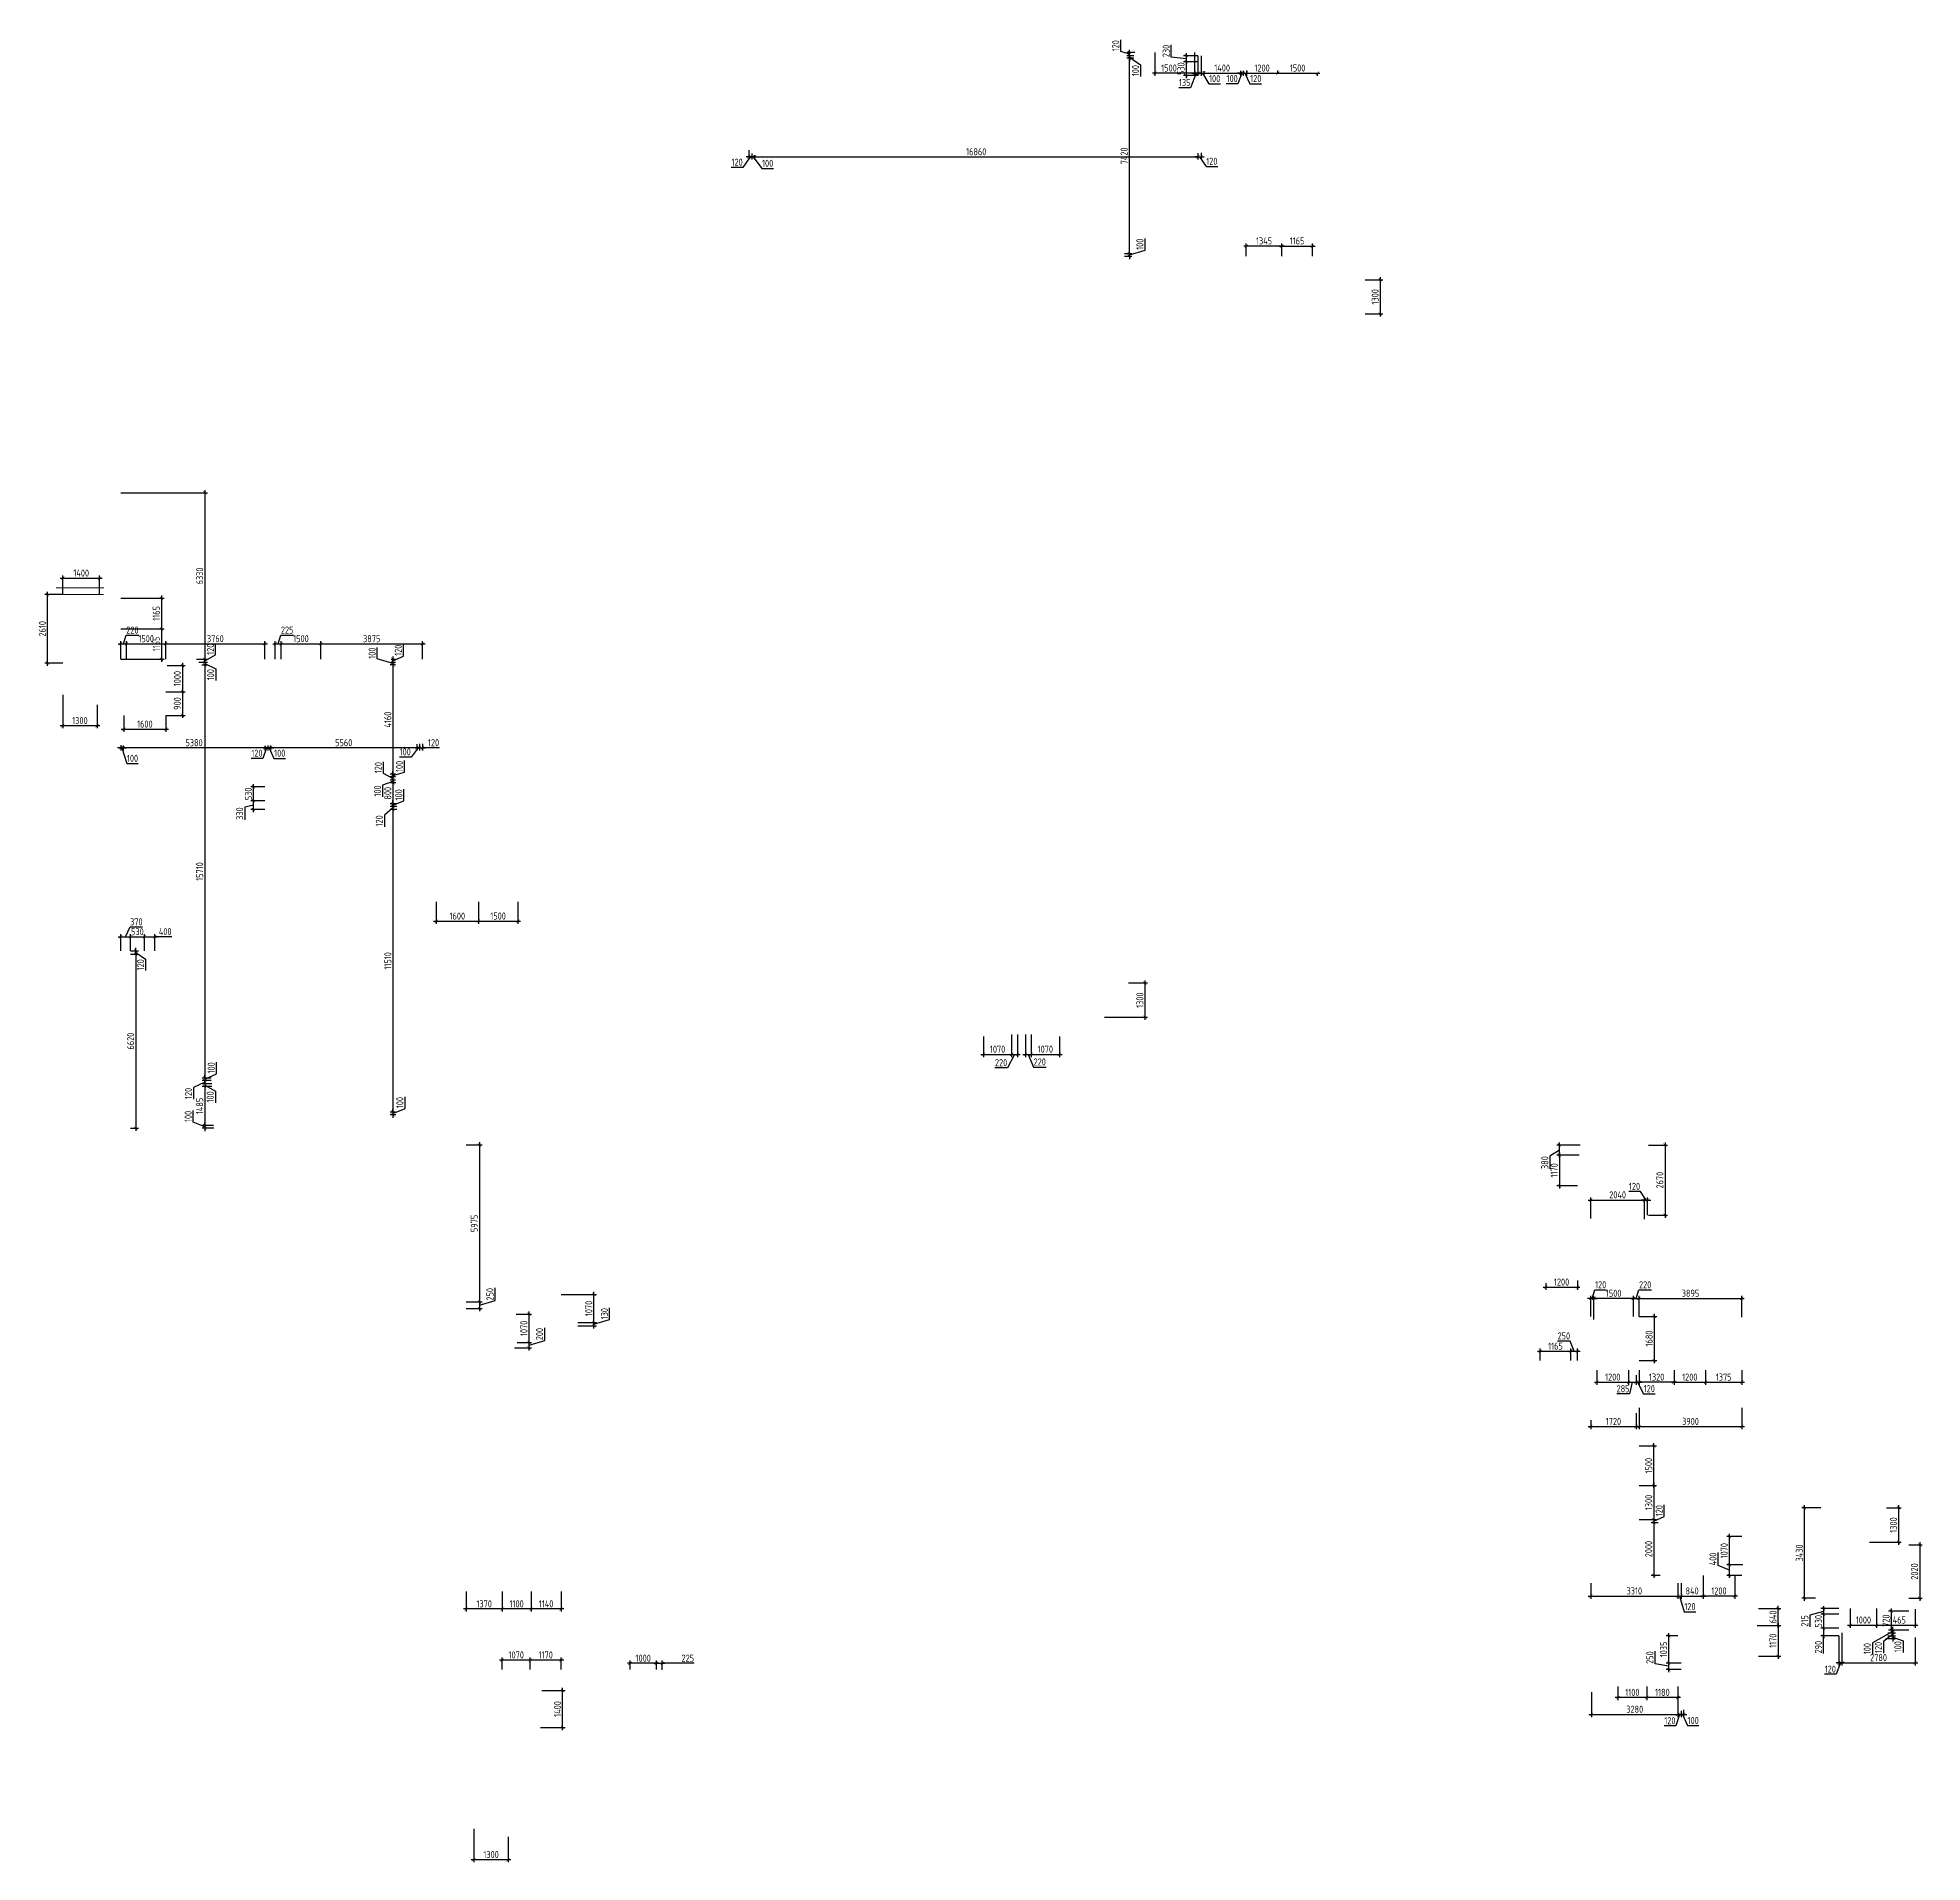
# Model space of a CAD drawing. Header units: millimetres. Extents: x -350007 to 535970, y -888 to 198380.
# Drawn here: x -350007 to -278352, y 54766 to 124155 of the extents above; entities that cross this region are included whole.
import ezdxf

# ---------------------------------------------------------------- set-up
doc = ezdxf.new("R2010")
doc.units = ezdxf.units.MM
doc.layers.add('АР_Размеры нов.', color=15, linetype='Continuous', lineweight=0)
doc.styles.add('ISOCPEUR', font='isocpeur.ttf', dxfattribs={"width": 0.7})
doc.dimstyles.new('R_100', dxfattribs={"dimtxt": 270, "dimasz": 120, "dimexe": 100, "dimexo": 0, "dimgap": 60, "dimtad": 1, "dimdec": 0, "dimrnd": 5, "dimzin": 0, "dimdsep": 46, "dimtxsty": 'ISOCPEUR', "dimblk": 'ARCHTICK', "dimcen": 0, "dimdle": 100, "dimclrd": 256, "dimclre": 256, "dimclrt": 256, "dimadec": 0, "dimazin": 0, "dimtfac": 2, "dimtdec": 0, "dimtofl": 0, "dimtmove": 1, "dimatfit": 3, "dimfxl": 1, "dimtvp": 3, "dimtolj": 1, "dimtzin": 0, "dimarcsym": 0})

msp = doc.modelspace()

# ---------------------------------------------------------------- blocks, each defined once
blk = doc.blocks.new('_ArchTick')
at = {"color": 0, "linetype": 'ByBlock', "const_width": 0.15}
blk.add_lwpolyline([(-0.5, -0.5), (0.5, 0.5)], dxfattribs=at)
blk = doc.blocks.new('*D2638')
at = {"layer": 'АР_Размеры нов.', "lineweight": -2, "ltscale": 100, "transparency": 16777216}
for p, q in [((-287646, 63376), (-288095, 63376)), ((-287995, 62243), (-287995, 63476)), ((-287646, 62343), (-288095, 62343))]:
    blk.add_line(p, q, dxfattribs=at)
at = {"layer": 'АР_Размеры нов.', "lineweight": -2, "ltscale": 100, "transparency": 16777216, "xscale": 120, "yscale": 120, "zscale": 120}
for p, rotation in [((-287995, 63376), 90), ((-287995, 62343), 270)]:
    blk.add_blockref('_ArchTick', p, dxfattribs=dict(at, rotation=rotation))
at = {"layer": 'АР_Размеры нов.', "ltscale": 100, "transparency": 16777216, "insert": (-288190, 62860), "char_height": 270, "attachment_point": 5, "rotation": 90, "style": 'ISOCPEUR'}
blk.add_mtext('\\A1;1035', dxfattribs=at)
blk = doc.blocks.new('*D2639')
at = {"layer": 'АР_Размеры нов.', "lineweight": -2, "ltscale": 100, "transparency": 16777216}
for p, q in [((-284633, 63776), (-283735, 63776)), ((-283835, 63876), (-283835, 62507)), ((-284577, 62607), (-283735, 62607))]:
    blk.add_line(p, q, dxfattribs=at)
at = {"layer": 'АР_Размеры нов.', "lineweight": -2, "ltscale": 100, "transparency": 16777216, "xscale": 120, "yscale": 120, "zscale": 120}
for p, rotation in [((-283835, 63776), 90), ((-283835, 62607), 270)]:
    blk.add_blockref('_ArchTick', p, dxfattribs=dict(at, rotation=rotation))
at = {"layer": 'АР_Размеры нов.', "ltscale": 100, "transparency": 16777216, "insert": (-284030, 63192), "char_height": 270, "attachment_point": 5, "rotation": 90, "style": 'ISOCPEUR'}
blk.add_mtext('\\A1;1170', dxfattribs=at)
blk = doc.blocks.new('*D2640')
at = {"layer": 'АР_Размеры нов.', "lineweight": -2, "ltscale": 100, "transparency": 16777216}
for p, q in [((-289236, 76210), (-290936, 76210)), ((-290836, 75406), (-290836, 76310)), ((-289336, 75525), (-289336, 76310))]:
    blk.add_line(p, q, dxfattribs=at)
at = {"layer": 'АР_Размеры нов.', "lineweight": -2, "ltscale": 100, "transparency": 16777216, "xscale": 120, "yscale": 120, "zscale": 120, "rotation": 180}
blk.add_blockref('_ArchTick', (-290836, 76210), dxfattribs=at)
at = {"layer": 'АР_Размеры нов.', "lineweight": -2, "ltscale": 100, "transparency": 16777216, "xscale": 120, "yscale": 120, "zscale": 120}
blk.add_blockref('_ArchTick', (-289336, 76210), dxfattribs=at)
at = {"layer": 'АР_Размеры нов.', "ltscale": 100, "transparency": 16777216, "insert": (-290086, 76405), "char_height": 270, "attachment_point": 5, "style": 'ISOCPEUR'}
blk.add_mtext('\\A1;1500', dxfattribs=at)
blk = doc.blocks.new('*D2641')
at = {"layer": 'АР_Размеры нов.', "lineweight": -2, "ltscale": 100, "transparency": 16777216}
for p, q in [((-292982, 74203), (-291617, 74203)), ((-292882, 73847), (-292882, 74303)), ((-291717, 73847), (-291717, 74303))]:
    blk.add_line(p, q, dxfattribs=at)
at = {"layer": 'АР_Размеры нов.', "lineweight": -2, "ltscale": 100, "transparency": 16777216, "xscale": 120, "yscale": 120, "zscale": 120, "rotation": 180}
blk.add_blockref('_ArchTick', (-292882, 74203), dxfattribs=at)
at = {"layer": 'АР_Размеры нов.', "lineweight": -2, "ltscale": 100, "transparency": 16777216, "xscale": 120, "yscale": 120, "zscale": 120}
blk.add_blockref('_ArchTick', (-291717, 74203), dxfattribs=at)
at = {"layer": 'АР_Размеры нов.', "ltscale": 100, "transparency": 16777216, "insert": (-292299, 74398), "char_height": 270, "attachment_point": 5, "style": 'ISOCPEUR'}
blk.add_mtext('\\A1;1165', dxfattribs=at)
blk = doc.blocks.new('*D2642')
at = {"layer": 'АР_Размеры нов.', "lineweight": -2, "ltscale": 100, "transparency": 16777216}
for p, q in [((-291742, 74590), (-292221, 74590)), ((-291592, 74203), (-291742, 74590)), ((-291817, 74203), (-291367, 74203)), ((-291717, 73847), (-291717, 74303)), ((-291467, 73847), (-291467, 74303))]:
    blk.add_line(p, q, dxfattribs=at)
at = {"layer": 'АР_Размеры нов.', "lineweight": -2, "ltscale": 100, "transparency": 16777216, "xscale": 120, "yscale": 120, "zscale": 120, "rotation": 180}
blk.add_blockref('_ArchTick', (-291717, 74203), dxfattribs=at)
at = {"layer": 'АР_Размеры нов.', "lineweight": -2, "ltscale": 100, "transparency": 16777216, "xscale": 120, "yscale": 120, "zscale": 120}
blk.add_blockref('_ArchTick', (-291467, 74203), dxfattribs=at)
at = {"layer": 'АР_Размеры нов.', "ltscale": 100, "transparency": 16777216, "insert": (-291981, 74785), "char_height": 270, "attachment_point": 5, "style": 'ISOCPEUR'}
blk.add_mtext('\\A1;250', dxfattribs=at)
blk = doc.blocks.new('*D2643')
at = {"layer": 'АР_Размеры нов.', "lineweight": -2, "ltscale": 100, "transparency": 16777216}
for p, q in [((-292152, 81763), (-292152, 80393)), ((-291399, 81663), (-292252, 81663)), ((-291467, 80493), (-292252, 80493))]:
    blk.add_line(p, q, dxfattribs=at)
at = {"layer": 'АР_Размеры нов.', "lineweight": -2, "ltscale": 100, "transparency": 16777216, "xscale": 120, "yscale": 120, "zscale": 120}
for p, rotation in [((-292152, 81663), 90), ((-292152, 80493), 270)]:
    blk.add_blockref('_ArchTick', p, dxfattribs=dict(at, rotation=rotation))
at = {"layer": 'АР_Размеры нов.', "ltscale": 100, "transparency": 16777216, "insert": (-292347, 81078), "char_height": 270, "attachment_point": 5, "rotation": 90, "style": 'ISOCPEUR'}
blk.add_mtext('\\A1;1170', dxfattribs=at)
blk = doc.blocks.new('*D2644')
at = {"layer": 'АР_Размеры нов.', "lineweight": -2, "ltscale": 100, "transparency": 16777216}
for p, q in [((-292152, 81853), (-292513, 81614)), ((-291358, 82043), (-292252, 82043)), ((-292152, 81563), (-292152, 82143)), ((-292513, 81614), (-292513, 81135)), ((-291399, 81663), (-292252, 81663))]:
    blk.add_line(p, q, dxfattribs=at)
at = {"layer": 'АР_Размеры нов.', "lineweight": -2, "ltscale": 100, "transparency": 16777216, "xscale": 120, "yscale": 120, "zscale": 120}
for p, rotation in [((-292152, 82043), 90), ((-292152, 81663), 270)]:
    blk.add_blockref('_ArchTick', p, dxfattribs=dict(at, rotation=rotation))
at = {"layer": 'АР_Размеры нов.', "ltscale": 100, "transparency": 16777216, "insert": (-292708, 81375), "char_height": 270, "attachment_point": 5, "rotation": 90, "style": 'ISOCPEUR'}
blk.add_mtext('\\A1;380', dxfattribs=at)
blk = doc.blocks.new('*D2645')
at = {"layer": 'АР_Размеры нов.', "lineweight": -2, "ltscale": 100, "transparency": 16777216}
for p, q in [((-346852, 102840), (-345202, 102840)), ((-345302, 102940), (-345302, 101575)), ((-346852, 101675), (-345202, 101675))]:
    blk.add_line(p, q, dxfattribs=at)
at = {"layer": 'АР_Размеры нов.', "lineweight": -2, "ltscale": 100, "transparency": 16777216, "xscale": 120, "yscale": 120, "zscale": 120}
for p, rotation in [((-345302, 102840), 90), ((-345302, 101675), 270)]:
    blk.add_blockref('_ArchTick', p, dxfattribs=dict(at, rotation=rotation))
at = {"layer": 'АР_Размеры нов.', "ltscale": 100, "transparency": 16777216, "insert": (-345497, 102258), "char_height": 270, "attachment_point": 5, "rotation": 90, "style": 'ISOCPEUR'}
blk.add_mtext('\\A1;1165', dxfattribs=at)
blk = doc.blocks.new('*D2647')
at = {"layer": 'АР_Размеры нов.', "lineweight": -2, "ltscale": 100, "transparency": 16777216}
for p, q in [((-314047, 86168), (-314047, 85391)), ((-312976, 86144), (-312976, 85391)), ((-314147, 85491), (-312876, 85491))]:
    blk.add_line(p, q, dxfattribs=at)
at = {"layer": 'АР_Размеры нов.', "lineweight": -2, "ltscale": 100, "transparency": 16777216, "xscale": 120, "yscale": 120, "zscale": 120, "rotation": 180}
blk.add_blockref('_ArchTick', (-314047, 85491), dxfattribs=at)
at = {"layer": 'АР_Размеры нов.', "lineweight": -2, "ltscale": 100, "transparency": 16777216, "xscale": 120, "yscale": 120, "zscale": 120}
blk.add_blockref('_ArchTick', (-312976, 85491), dxfattribs=at)
at = {"layer": 'АР_Размеры нов.', "ltscale": 100, "transparency": 16777216, "insert": (-313511, 85686), "char_height": 270, "attachment_point": 5, "style": 'ISOCPEUR'}
blk.add_mtext('\\A1;1070', dxfattribs=at)
blk = doc.blocks.new('*D2648')
at = {"layer": 'АР_Размеры нов.', "lineweight": -2, "ltscale": 100, "transparency": 16777216}
for p, q in [((-312232, 86168), (-312232, 85391)), ((-311161, 86168), (-311161, 85391)), ((-312332, 85491), (-311061, 85491))]:
    blk.add_line(p, q, dxfattribs=at)
at = {"layer": 'АР_Размеры нов.', "lineweight": -2, "ltscale": 100, "transparency": 16777216, "xscale": 120, "yscale": 120, "zscale": 120, "rotation": 180}
blk.add_blockref('_ArchTick', (-312232, 85491), dxfattribs=at)
at = {"layer": 'АР_Размеры нов.', "lineweight": -2, "ltscale": 100, "transparency": 16777216, "xscale": 120, "yscale": 120, "zscale": 120}
blk.add_blockref('_ArchTick', (-311161, 85491), dxfattribs=at)
at = {"layer": 'АР_Размеры нов.', "ltscale": 100, "transparency": 16777216, "insert": (-311696, 85686), "char_height": 270, "attachment_point": 5, "style": 'ISOCPEUR'}
blk.add_mtext('\\A1;1070', dxfattribs=at)
blk = doc.blocks.new('*D2743')
at = {"layer": 'АР_Размеры нов.', "lineweight": -2, "ltscale": 100, "transparency": 16777216}
for p, q in [((-285218, 67152), (-285790, 67152)), ((-285690, 67252), (-285690, 65981)), ((-285171, 66081), (-285790, 66081))]:
    blk.add_line(p, q, dxfattribs=at)
at = {"layer": 'АР_Размеры нов.', "lineweight": -2, "ltscale": 100, "transparency": 16777216, "xscale": 120, "yscale": 120, "zscale": 120}
for p, rotation in [((-285690, 67152), 90), ((-285690, 66081), 270)]:
    blk.add_blockref('_ArchTick', p, dxfattribs=dict(at, rotation=rotation))
at = {"layer": 'АР_Размеры нов.', "ltscale": 100, "transparency": 16777216, "insert": (-285885, 66616), "char_height": 270, "attachment_point": 5, "rotation": 90, "style": 'ISOCPEUR'}
blk.add_mtext('\\A1;1070', dxfattribs=at)
blk = doc.blocks.new('*D2755')
at = {"layer": 'АР_Размеры нов.', "lineweight": -2, "ltscale": 100, "transparency": 16777216}
for p, q in [((-288515, 62314), (-288515, 62793)), ((-287526, 62343), (-288095, 62343)), ((-287995, 61994), (-287995, 62443)), ((-287995, 62219), (-288515, 62314)), ((-287526, 62094), (-288095, 62094))]:
    blk.add_line(p, q, dxfattribs=at)
at = {"layer": 'АР_Размеры нов.', "lineweight": -2, "ltscale": 100, "transparency": 16777216, "xscale": 120, "yscale": 120, "zscale": 120}
for p, rotation in [((-287995, 62343), 90), ((-287995, 62094), 270)]:
    blk.add_blockref('_ArchTick', p, dxfattribs=dict(at, rotation=rotation))
at = {"layer": 'АР_Размеры нов.', "ltscale": 100, "transparency": 16777216, "insert": (-288710, 62553), "char_height": 270, "attachment_point": 5, "rotation": 90, "style": 'ISOCPEUR'}
blk.add_mtext('\\A1;250', dxfattribs=at)
blk = doc.blocks.new('*D2756')
at = {"layer": 'АР_Размеры нов.', "lineweight": -2, "ltscale": 100, "transparency": 16777216}
for p, q in [((-283835, 63677), (-283835, 64518)), ((-284577, 64418), (-283735, 64418)), ((-284467, 63777), (-283735, 63777))]:
    blk.add_line(p, q, dxfattribs=at)
at = {"layer": 'АР_Размеры нов.', "lineweight": -2, "ltscale": 100, "transparency": 16777216, "xscale": 120, "yscale": 120, "zscale": 120}
for p, rotation in [((-283835, 64418), 90), ((-283835, 63777), 270)]:
    blk.add_blockref('_ArchTick', p, dxfattribs=dict(at, rotation=rotation))
at = {"layer": 'АР_Размеры нов.', "ltscale": 100, "transparency": 16777216, "insert": (-284030, 64097), "char_height": 270, "attachment_point": 5, "rotation": 90, "style": 'ISOCPEUR'}
blk.add_mtext('\\A1;640', dxfattribs=at)
blk = doc.blocks.new('*D2757')
at = {"layer": 'АР_Размеры нов.', "lineweight": -2, "ltscale": 100, "transparency": 16777216}
for p, q in [((-281191, 63785), (-279992, 63785)), ((-281091, 64417), (-281091, 63685)), ((-280092, 64417), (-280092, 63685))]:
    blk.add_line(p, q, dxfattribs=at)
at = {"layer": 'АР_Размеры нов.', "lineweight": -2, "ltscale": 100, "transparency": 16777216, "xscale": 120, "yscale": 120, "zscale": 120, "rotation": 180}
blk.add_blockref('_ArchTick', (-281091, 63785), dxfattribs=at)
at = {"layer": 'АР_Размеры нов.', "lineweight": -2, "ltscale": 100, "transparency": 16777216, "xscale": 120, "yscale": 120, "zscale": 120}
blk.add_blockref('_ArchTick', (-280092, 63785), dxfattribs=at)
at = {"layer": 'АР_Размеры нов.', "ltscale": 100, "transparency": 16777216, "insert": (-280591, 63980), "char_height": 270, "attachment_point": 5, "style": 'ISOCPEUR'}
blk.add_mtext('\\A1;1000', dxfattribs=at)
blk = doc.blocks.new('*D2758')
at = {"layer": 'АР_Размеры нов.', "lineweight": -2, "ltscale": 100, "transparency": 16777216}
for p, q in [((-280192, 63785), (-278527, 63785)), ((-280092, 64408), (-280092, 63685)), ((-278627, 64390), (-278627, 63685))]:
    blk.add_line(p, q, dxfattribs=at)
at = {"layer": 'АР_Размеры нов.', "lineweight": -2, "ltscale": 100, "transparency": 16777216, "xscale": 120, "yscale": 120, "zscale": 120, "rotation": 180}
blk.add_blockref('_ArchTick', (-280092, 63785), dxfattribs=at)
at = {"layer": 'АР_Размеры нов.', "lineweight": -2, "ltscale": 100, "transparency": 16777216, "xscale": 120, "yscale": 120, "zscale": 120}
blk.add_blockref('_ArchTick', (-278627, 63785), dxfattribs=at)
at = {"layer": 'АР_Размеры нов.', "ltscale": 100, "transparency": 16777216, "insert": (-279283, 63980), "char_height": 270, "attachment_point": 5, "style": 'ISOCPEUR'}
blk.add_mtext('\\A1;1465', dxfattribs=at)
blk = doc.blocks.new('*D2759')
at = {"layer": 'АР_Размеры нов.', "lineweight": -2, "ltscale": 100, "transparency": 16777216}
for p, q in [((-289115, 70601), (-288460, 70601)), ((-288560, 69001), (-288560, 70701)), ((-289115, 69101), (-288460, 69101))]:
    blk.add_line(p, q, dxfattribs=at)
at = {"layer": 'АР_Размеры нов.', "lineweight": -2, "ltscale": 100, "transparency": 16777216, "xscale": 120, "yscale": 120, "zscale": 120}
for p, rotation in [((-288560, 70601), 90), ((-288560, 69101), 270)]:
    blk.add_blockref('_ArchTick', p, dxfattribs=dict(at, rotation=rotation))
at = {"layer": 'АР_Размеры нов.', "ltscale": 100, "transparency": 16777216, "insert": (-288755, 69851), "char_height": 270, "attachment_point": 5, "rotation": 90, "style": 'ISOCPEUR'}
blk.add_mtext('\\A1;1500', dxfattribs=at)
blk = doc.blocks.new('*D2995')
at = {"layer": 'АР_Размеры нов.', "lineweight": -2, "ltscale": 100, "transparency": 16777216}
for p, q in [((-292667, 76790), (-292667, 76538)), ((-291468, 76897), (-291468, 76538)), ((-292767, 76638), (-291368, 76638))]:
    blk.add_line(p, q, dxfattribs=at)
at = {"layer": 'АР_Размеры нов.', "lineweight": -2, "ltscale": 100, "transparency": 16777216, "xscale": 120, "yscale": 120, "zscale": 120, "rotation": 180}
blk.add_blockref('_ArchTick', (-292667, 76638), dxfattribs=at)
at = {"layer": 'АР_Размеры нов.', "lineweight": -2, "ltscale": 100, "transparency": 16777216, "xscale": 120, "yscale": 120, "zscale": 120}
blk.add_blockref('_ArchTick', (-291468, 76638), dxfattribs=at)
at = {"layer": 'АР_Размеры нов.', "ltscale": 100, "transparency": 16777216, "insert": (-292067, 76833), "char_height": 270, "attachment_point": 5, "style": 'ISOCPEUR'}
blk.add_mtext('\\A1;1200', dxfattribs=at)
blk = doc.blocks.new('*D2996')
at = {"layer": 'АР_Размеры нов.', "lineweight": -2, "ltscale": 100, "transparency": 16777216}
for p, q in [((-279714, 68244), (-279154, 68244)), ((-279254, 68344), (-279254, 66841)), ((-280359, 66941), (-279154, 66941))]:
    blk.add_line(p, q, dxfattribs=at)
at = {"layer": 'АР_Размеры нов.', "lineweight": -2, "ltscale": 100, "transparency": 16777216, "xscale": 120, "yscale": 120, "zscale": 120}
for p, rotation in [((-279254, 68244), 90), ((-279254, 66941), 270)]:
    blk.add_blockref('_ArchTick', p, dxfattribs=dict(at, rotation=rotation))
at = {"layer": 'АР_Размеры нов.', "ltscale": 100, "transparency": 16777216, "insert": (-279449, 67593), "char_height": 270, "attachment_point": 5, "rotation": 90, "style": 'ISOCPEUR'}
blk.add_mtext('\\A1;1300', dxfattribs=at)
blk = doc.blocks.new('*D2997')
at = {"layer": 'АР_Размеры нов.', "lineweight": -2, "ltscale": 100, "transparency": 16777216}
for p, q in [((-308531, 88206), (-307808, 88206)), ((-307908, 88306), (-307908, 86803)), ((-309448, 86903), (-307808, 86903))]:
    blk.add_line(p, q, dxfattribs=at)
at = {"layer": 'АР_Размеры нов.', "lineweight": -2, "ltscale": 100, "transparency": 16777216, "xscale": 120, "yscale": 120, "zscale": 120}
for p, rotation in [((-307908, 88206), 90), ((-307908, 86903), 270)]:
    blk.add_blockref('_ArchTick', p, dxfattribs=dict(at, rotation=rotation))
at = {"layer": 'АР_Размеры нов.', "ltscale": 100, "transparency": 16777216, "insert": (-308103, 87554), "char_height": 270, "attachment_point": 5, "rotation": 90, "style": 'ISOCPEUR'}
blk.add_mtext('\\A1;1300', dxfattribs=at)
blk = doc.blocks.new('*D2999')
at = {"layer": 'АР_Размеры нов.', "lineweight": -2, "ltscale": 100, "transparency": 16777216}
for p, q in [((-349052, 99159), (-349052, 97891)), ((-347750, 98785), (-347750, 97891)), ((-347650, 97991), (-349152, 97991))]:
    blk.add_line(p, q, dxfattribs=at)
at = {"layer": 'АР_Размеры нов.', "lineweight": -2, "ltscale": 100, "transparency": 16777216, "xscale": 120, "yscale": 120, "zscale": 120, "rotation": 180}
blk.add_blockref('_ArchTick', (-349052, 97991), dxfattribs=at)
at = {"layer": 'АР_Размеры нов.', "lineweight": -2, "ltscale": 100, "transparency": 16777216, "xscale": 120, "yscale": 120, "zscale": 120}
blk.add_blockref('_ArchTick', (-347750, 97991), dxfattribs=at)
at = {"layer": 'АР_Размеры нов.', "ltscale": 100, "transparency": 16777216, "insert": (-348401, 98186), "char_height": 270, "attachment_point": 5, "style": 'ISOCPEUR'}
blk.add_mtext('\\A1;1300', dxfattribs=at)
blk = doc.blocks.new('*D3009')
at = {"layer": 'АР_Размеры нов.', "lineweight": -2, "ltscale": 100, "transparency": 16777216}
for p, q in [((-330838, 61296), (-329950, 61296)), ((-330050, 59795), (-330050, 61396)), ((-330894, 59895), (-329950, 59895))]:
    blk.add_line(p, q, dxfattribs=at)
at = {"layer": 'АР_Размеры нов.', "lineweight": -2, "ltscale": 100, "transparency": 16777216, "xscale": 120, "yscale": 120, "zscale": 120}
for p, rotation in [((-330050, 61296), 90), ((-330050, 59895), 270)]:
    blk.add_blockref('_ArchTick', p, dxfattribs=dict(at, rotation=rotation))
at = {"layer": 'АР_Размеры нов.', "ltscale": 100, "transparency": 16777216, "insert": (-330245, 60596), "char_height": 270, "attachment_point": 5, "rotation": 90, "style": 'ISOCPEUR'}
blk.add_mtext('\\A1;1400', dxfattribs=at)
blk = doc.blocks.new('*D3026')
at = {"layer": 'АР_Размеры нов.', "lineweight": -2, "ltscale": 100, "transparency": 16777216}
for p, q in [((-289115, 69101), (-288460, 69101)), ((-288560, 69201), (-288560, 67699)), ((-289115, 67799), (-288460, 67799))]:
    blk.add_line(p, q, dxfattribs=at)
at = {"layer": 'АР_Размеры нов.', "lineweight": -2, "ltscale": 100, "transparency": 16777216, "xscale": 120, "yscale": 120, "zscale": 120}
for p, rotation in [((-288560, 69101), 90), ((-288560, 67799), 270)]:
    blk.add_blockref('_ArchTick', p, dxfattribs=dict(at, rotation=rotation))
at = {"layer": 'АР_Размеры нов.', "ltscale": 100, "transparency": 16777216, "insert": (-288755, 68450), "char_height": 270, "attachment_point": 5, "rotation": 90, "style": 'ISOCPEUR'}
blk.add_mtext('\\A1;1300', dxfattribs=at)
blk = doc.blocks.new('*D3027')
at = {"layer": 'АР_Размеры нов.', "lineweight": -2, "ltscale": 100, "transparency": 16777216}
for p, q in [((-329468, 75294), (-328758, 75294)), ((-328858, 75230), (-328263, 75408)), ((-328858, 75066), (-328858, 75394)), ((-328263, 75408), (-328263, 75849)), ((-329468, 75166), (-328758, 75166))]:
    blk.add_line(p, q, dxfattribs=at)
at = {"layer": 'АР_Размеры нов.', "lineweight": -2, "ltscale": 100, "transparency": 16777216, "xscale": 120, "yscale": 120, "zscale": 120}
for p, rotation in [((-328858, 75294), 90), ((-328858, 75166), 270)]:
    blk.add_blockref('_ArchTick', p, dxfattribs=dict(at, rotation=rotation))
at = {"layer": 'АР_Размеры нов.', "ltscale": 100, "transparency": 16777216, "insert": (-328458, 75629), "char_height": 270, "attachment_point": 5, "rotation": 90, "style": 'ISOCPEUR'}
blk.add_mtext('\\A1;130', dxfattribs=at)
blk = doc.blocks.new('*D3028')
at = {"layer": 'АР_Размеры нов.', "lineweight": -2, "ltscale": 100, "transparency": 16777216}
for p, q in [((-289235, 71848), (-289235, 71239)), ((-291057, 71339), (-289135, 71339)), ((-290957, 71586), (-290957, 71239))]:
    blk.add_line(p, q, dxfattribs=at)
at = {"layer": 'АР_Размеры нов.', "lineweight": -2, "ltscale": 100, "transparency": 16777216, "xscale": 120, "yscale": 120, "zscale": 120, "rotation": 180}
blk.add_blockref('_ArchTick', (-290957, 71339), dxfattribs=at)
at = {"layer": 'АР_Размеры нов.', "lineweight": -2, "ltscale": 100, "transparency": 16777216, "xscale": 120, "yscale": 120, "zscale": 120}
blk.add_blockref('_ArchTick', (-289235, 71339), dxfattribs=at)
at = {"layer": 'АР_Размеры нов.', "ltscale": 100, "transparency": 16777216, "insert": (-290096, 71534), "char_height": 270, "attachment_point": 5, "style": 'ISOCPEUR'}
blk.add_mtext('\\A1;1720', dxfattribs=at)
blk = doc.blocks.new('*D3029')
at = {"layer": 'АР_Размеры нов.', "lineweight": -2, "ltscale": 100, "transparency": 16777216}
for p, q in [((-289115, 72044), (-289115, 71239)), ((-285217, 72044), (-285217, 71239)), ((-289215, 71339), (-285117, 71339))]:
    blk.add_line(p, q, dxfattribs=at)
at = {"layer": 'АР_Размеры нов.', "lineweight": -2, "ltscale": 100, "transparency": 16777216, "xscale": 120, "yscale": 120, "zscale": 120, "rotation": 180}
blk.add_blockref('_ArchTick', (-289115, 71339), dxfattribs=at)
at = {"layer": 'АР_Размеры нов.', "lineweight": -2, "ltscale": 100, "transparency": 16777216, "xscale": 120, "yscale": 120, "zscale": 120}
blk.add_blockref('_ArchTick', (-285217, 71339), dxfattribs=at)
at = {"layer": 'АР_Размеры нов.', "ltscale": 100, "transparency": 16777216, "insert": (-287166, 71534), "char_height": 270, "attachment_point": 5, "style": 'ISOCPEUR'}
blk.add_mtext('\\A1;3900', dxfattribs=at)
blk = doc.blocks.new('*D3030')
at = {"layer": 'АР_Размеры нов.', "lineweight": -2, "ltscale": 100, "transparency": 16777216}
for p, q in [((-330107, 76364), (-328758, 76364)), ((-328858, 75194), (-328858, 76464)), ((-329468, 75294), (-328758, 75294))]:
    blk.add_line(p, q, dxfattribs=at)
at = {"layer": 'АР_Размеры нов.', "lineweight": -2, "ltscale": 100, "transparency": 16777216, "xscale": 120, "yscale": 120, "zscale": 120}
for p, rotation in [((-328858, 76364), 90), ((-328858, 75294), 270)]:
    blk.add_blockref('_ArchTick', p, dxfattribs=dict(at, rotation=rotation))
at = {"layer": 'АР_Размеры нов.', "ltscale": 100, "transparency": 16777216, "insert": (-329053, 75829), "char_height": 270, "attachment_point": 5, "rotation": 90, "style": 'ISOCPEUR'}
blk.add_mtext('\\A1;1070', dxfattribs=at)
blk = doc.blocks.new('*D3031')
at = {"layer": 'АР_Размеры нов.', "lineweight": -2, "ltscale": 100, "transparency": 16777216}
for p, q in [((-290958, 76211), (-291078, 76211)), ((-290958, 75525), (-290958, 76311)), ((-290958, 76211), (-290840, 76211)), ((-290899, 76211), (-290802, 76536)), ((-290840, 75525), (-290840, 76311)), ((-290840, 76211), (-290720, 76211)), ((-290802, 76536), (-290361, 76536))]:
    blk.add_line(p, q, dxfattribs=at)
at = {"layer": 'АР_Размеры нов.', "lineweight": -2, "ltscale": 100, "transparency": 16777216, "xscale": 120, "yscale": 120, "zscale": 120}
blk.add_blockref('_ArchTick', (-290958, 76211), dxfattribs=at)
at = {"layer": 'АР_Размеры нов.', "lineweight": -2, "ltscale": 100, "transparency": 16777216, "xscale": 120, "yscale": 120, "zscale": 120, "rotation": 180}
blk.add_blockref('_ArchTick', (-290840, 76211), dxfattribs=at)
at = {"layer": 'АР_Размеры нов.', "ltscale": 100, "transparency": 16777216, "insert": (-290581, 76731), "char_height": 270, "attachment_point": 5, "style": 'ISOCPEUR'}
blk.add_mtext('\\A1;120', dxfattribs=at)
blk = doc.blocks.new('*D3032')
at = {"layer": 'АР_Размеры нов.', "lineweight": -2, "ltscale": 100, "transparency": 16777216}
for p, q in [((-290722, 73487), (-290722, 72925)), ((-289520, 73487), (-289520, 72925)), ((-290822, 73025), (-289420, 73025))]:
    blk.add_line(p, q, dxfattribs=at)
at = {"layer": 'АР_Размеры нов.', "lineweight": -2, "ltscale": 100, "transparency": 16777216, "xscale": 120, "yscale": 120, "zscale": 120, "rotation": 180}
blk.add_blockref('_ArchTick', (-290722, 73025), dxfattribs=at)
at = {"layer": 'АР_Размеры нов.', "lineweight": -2, "ltscale": 100, "transparency": 16777216, "xscale": 120, "yscale": 120, "zscale": 120}
blk.add_blockref('_ArchTick', (-289520, 73025), dxfattribs=at)
at = {"layer": 'АР_Размеры нов.', "ltscale": 100, "transparency": 16777216, "insert": (-290121, 73220), "char_height": 270, "attachment_point": 5, "style": 'ISOCPEUR'}
blk.add_mtext('\\A1;1200', dxfattribs=at)
blk = doc.blocks.new('*D3033')
at = {"layer": 'АР_Размеры нов.', "lineweight": -2, "ltscale": 100, "transparency": 16777216}
for p, q in [((-287793, 73487), (-287793, 72925)), ((-286591, 73487), (-286591, 72925)), ((-287893, 73025), (-286491, 73025))]:
    blk.add_line(p, q, dxfattribs=at)
at = {"layer": 'АР_Размеры нов.', "lineweight": -2, "ltscale": 100, "transparency": 16777216, "xscale": 120, "yscale": 120, "zscale": 120, "rotation": 180}
blk.add_blockref('_ArchTick', (-287793, 73025), dxfattribs=at)
at = {"layer": 'АР_Размеры нов.', "lineweight": -2, "ltscale": 100, "transparency": 16777216, "xscale": 120, "yscale": 120, "zscale": 120}
blk.add_blockref('_ArchTick', (-286591, 73025), dxfattribs=at)
at = {"layer": 'АР_Размеры нов.', "ltscale": 100, "transparency": 16777216, "insert": (-287192, 73220), "char_height": 270, "attachment_point": 5, "style": 'ISOCPEUR'}
blk.add_mtext('\\A1;1200', dxfattribs=at)
blk = doc.blocks.new('*D3034')
at = {"layer": 'АР_Размеры нов.', "lineweight": -2, "ltscale": 100, "transparency": 16777216}
for p, q in [((-286684, 65679), (-286684, 64790)), ((-285484, 65679), (-285484, 64790)), ((-285384, 64890), (-286784, 64890))]:
    blk.add_line(p, q, dxfattribs=at)
at = {"layer": 'АР_Размеры нов.', "lineweight": -2, "ltscale": 100, "transparency": 16777216, "xscale": 120, "yscale": 120, "zscale": 120, "rotation": 180}
blk.add_blockref('_ArchTick', (-286684, 64890), dxfattribs=at)
at = {"layer": 'АР_Размеры нов.', "lineweight": -2, "ltscale": 100, "transparency": 16777216, "xscale": 120, "yscale": 120, "zscale": 120}
blk.add_blockref('_ArchTick', (-285484, 64890), dxfattribs=at)
at = {"layer": 'АР_Размеры нов.', "ltscale": 100, "transparency": 16777216, "insert": (-286084, 65085), "char_height": 270, "attachment_point": 5, "style": 'ISOCPEUR'}
blk.add_mtext('\\A1;1200', dxfattribs=at)
blk = doc.blocks.new('*D3035')
at = {"layer": 'АР_Размеры нов.', "lineweight": -2, "ltscale": 100, "transparency": 16777216}
for p, q in [((-333251, 91296), (-333251, 90457)), ((-331751, 91296), (-331751, 90457)), ((-333351, 90557), (-331651, 90557))]:
    blk.add_line(p, q, dxfattribs=at)
at = {"layer": 'АР_Размеры нов.', "lineweight": -2, "ltscale": 100, "transparency": 16777216, "xscale": 120, "yscale": 120, "zscale": 120, "rotation": 180}
blk.add_blockref('_ArchTick', (-333251, 90557), dxfattribs=at)
at = {"layer": 'АР_Размеры нов.', "lineweight": -2, "ltscale": 100, "transparency": 16777216, "xscale": 120, "yscale": 120, "zscale": 120}
blk.add_blockref('_ArchTick', (-331751, 90557), dxfattribs=at)
at = {"layer": 'АР_Размеры нов.', "ltscale": 100, "transparency": 16777216, "insert": (-332501, 90752), "char_height": 270, "attachment_point": 5, "style": 'ISOCPEUR'}
blk.add_mtext('\\A1;1500', dxfattribs=at)
blk = doc.blocks.new('*D3036')
at = {"layer": 'АР_Размеры нов.', "lineweight": -2, "ltscale": 100, "transparency": 16777216}
for p, q in [((-334852, 91296), (-334852, 90457)), ((-333251, 91296), (-333251, 90457)), ((-334952, 90557), (-333151, 90557))]:
    blk.add_line(p, q, dxfattribs=at)
at = {"layer": 'АР_Размеры нов.', "lineweight": -2, "ltscale": 100, "transparency": 16777216, "xscale": 120, "yscale": 120, "zscale": 120, "rotation": 180}
blk.add_blockref('_ArchTick', (-334852, 90557), dxfattribs=at)
at = {"layer": 'АР_Размеры нов.', "lineweight": -2, "ltscale": 100, "transparency": 16777216, "xscale": 120, "yscale": 120, "zscale": 120}
blk.add_blockref('_ArchTick', (-333251, 90557), dxfattribs=at)
at = {"layer": 'АР_Размеры нов.', "ltscale": 100, "transparency": 16777216, "insert": (-334052, 90752), "char_height": 270, "attachment_point": 5, "style": 'ISOCPEUR'}
blk.add_mtext('\\A1;1600', dxfattribs=at)
blk = doc.blocks.new('*D3037')
at = {"layer": 'АР_Размеры нов.', "lineweight": -2, "ltscale": 100, "transparency": 16777216}
for p, q in [((-312976, 86244), (-312976, 85391)), ((-312753, 86244), (-312753, 85391)), ((-312865, 85491), (-313138, 84980)), ((-313076, 85491), (-312653, 85491)), ((-313138, 84980), (-313617, 84980))]:
    blk.add_line(p, q, dxfattribs=at)
at = {"layer": 'АР_Размеры нов.', "lineweight": -2, "ltscale": 100, "transparency": 16777216, "xscale": 120, "yscale": 120, "zscale": 120, "rotation": 180}
blk.add_blockref('_ArchTick', (-312976, 85491), dxfattribs=at)
at = {"layer": 'АР_Размеры нов.', "lineweight": -2, "ltscale": 100, "transparency": 16777216, "xscale": 120, "yscale": 120, "zscale": 120}
blk.add_blockref('_ArchTick', (-312753, 85491), dxfattribs=at)
at = {"layer": 'АР_Размеры нов.', "ltscale": 100, "transparency": 16777216, "insert": (-313377, 85175), "char_height": 270, "attachment_point": 5, "style": 'ISOCPEUR'}
blk.add_mtext('\\A1;220', dxfattribs=at)
blk = doc.blocks.new('*D3038')
at = {"layer": 'АР_Размеры нов.', "lineweight": -2, "ltscale": 100, "transparency": 16777216}
for p, q in [((-312453, 86253), (-312453, 85391)), ((-312231, 86253), (-312231, 85391)), ((-312553, 85491), (-312131, 85491)), ((-312342, 85491), (-312148, 85008)), ((-312148, 85008), (-311669, 85008))]:
    blk.add_line(p, q, dxfattribs=at)
at = {"layer": 'АР_Размеры нов.', "lineweight": -2, "ltscale": 100, "transparency": 16777216, "xscale": 120, "yscale": 120, "zscale": 120, "rotation": 180}
blk.add_blockref('_ArchTick', (-312453, 85491), dxfattribs=at)
at = {"layer": 'АР_Размеры нов.', "lineweight": -2, "ltscale": 100, "transparency": 16777216, "xscale": 120, "yscale": 120, "zscale": 120}
blk.add_blockref('_ArchTick', (-312231, 85491), dxfattribs=at)
at = {"layer": 'АР_Размеры нов.', "ltscale": 100, "transparency": 16777216, "insert": (-311908, 85203), "char_height": 270, "attachment_point": 5, "style": 'ISOCPEUR'}
blk.add_mtext('\\A1;220', dxfattribs=at)
blk = doc.blocks.new('*D3039')
at = {"layer": 'АР_Размеры нов.', "lineweight": -2, "ltscale": 100, "transparency": 16777216}
for p, q in [((-286116, 66052), (-286116, 66550)), ((-285689, 65880), (-286116, 66052)), ((-285217, 66081), (-285789, 66081)), ((-285689, 65579), (-285689, 66181)), ((-285218, 65679), (-285789, 65679))]:
    blk.add_line(p, q, dxfattribs=at)
at = {"layer": 'АР_Размеры нов.', "lineweight": -2, "ltscale": 100, "transparency": 16777216, "xscale": 120, "yscale": 120, "zscale": 120}
for p, rotation in [((-285689, 66081), 90), ((-285689, 65679), 270)]:
    blk.add_blockref('_ArchTick', p, dxfattribs=dict(at, rotation=rotation))
at = {"layer": 'АР_Размеры нов.', "ltscale": 100, "transparency": 16777216, "insert": (-286311, 66301), "char_height": 270, "attachment_point": 5, "rotation": 90, "style": 'ISOCPEUR'}
blk.add_mtext('\\A1;400', dxfattribs=at)
blk = doc.blocks.new('*D3040')
at = {"layer": 'АР_Размеры нов.', "lineweight": -2, "ltscale": 100, "transparency": 16777216}
for p, q in [((-282205, 68245), (-282931, 68245)), ((-282831, 64716), (-282831, 68345)), ((-282409, 64816), (-282931, 64816))]:
    blk.add_line(p, q, dxfattribs=at)
at = {"layer": 'АР_Размеры нов.', "lineweight": -2, "ltscale": 100, "transparency": 16777216, "xscale": 120, "yscale": 120, "zscale": 120}
for p, rotation in [((-282831, 68245), 90), ((-282831, 64816), 270)]:
    blk.add_blockref('_ArchTick', p, dxfattribs=dict(at, rotation=rotation))
at = {"layer": 'АР_Размеры нов.', "ltscale": 100, "transparency": 16777216, "insert": (-283026, 66531), "char_height": 270, "attachment_point": 5, "rotation": 90, "style": 'ISOCPEUR'}
blk.add_mtext('\\A1;3430', dxfattribs=at)
blk = doc.blocks.new('*D3070')
at = {"layer": 'АР_Размеры нов.', "lineweight": -2, "ltscale": 100, "transparency": 16777216}
for p, q in [((-349052, 102980), (-349735, 102980)), ((-349635, 100270), (-349635, 103080)), ((-349049, 100370), (-349735, 100370))]:
    blk.add_line(p, q, dxfattribs=at)
at = {"layer": 'АР_Размеры нов.', "lineweight": -2, "ltscale": 100, "transparency": 16777216, "xscale": 120, "yscale": 120, "zscale": 120}
for p, rotation in [((-349635, 102980), 90), ((-349635, 100370), 270)]:
    blk.add_blockref('_ArchTick', p, dxfattribs=dict(at, rotation=rotation))
at = {"layer": 'АР_Размеры нов.', "ltscale": 100, "transparency": 16777216, "insert": (-349830, 101675), "char_height": 270, "attachment_point": 5, "rotation": 90, "style": 'ISOCPEUR'}
blk.add_mtext('\\A1;2610', dxfattribs=at)
blk = doc.blocks.new('*D3071')
at = {"layer": 'АР_Размеры нов.', "lineweight": -2, "ltscale": 100, "transparency": 16777216}
for p, q in [((-349152, 103601), (-347552, 103601)), ((-349052, 102980), (-349052, 103701)), ((-347652, 102980), (-347652, 103701))]:
    blk.add_line(p, q, dxfattribs=at)
at = {"layer": 'АР_Размеры нов.', "lineweight": -2, "ltscale": 100, "transparency": 16777216, "xscale": 120, "yscale": 120, "zscale": 120, "rotation": 180}
blk.add_blockref('_ArchTick', (-349052, 103601), dxfattribs=at)
at = {"layer": 'АР_Размеры нов.', "lineweight": -2, "ltscale": 100, "transparency": 16777216, "xscale": 120, "yscale": 120, "zscale": 120}
blk.add_blockref('_ArchTick', (-347652, 103601), dxfattribs=at)
at = {"layer": 'АР_Размеры нов.', "ltscale": 100, "transparency": 16777216, "insert": (-348352, 103796), "char_height": 270, "attachment_point": 5, "style": 'ISOCPEUR'}
blk.add_mtext('\\A1;1400', dxfattribs=at)
blk = doc.blocks.new('*D2911')
at = {"layer": 'АР_Размеры нов.', "lineweight": -2, "ltscale": 100, "transparency": 16777216}
for p, q in [((-331780, 74537), (-331226, 74537)), ((-331326, 74235), (-331326, 74637)), ((-331326, 74436), (-330731, 74615)), ((-330731, 74615), (-330731, 75094)), ((-331883, 74335), (-331226, 74335))]:
    blk.add_line(p, q, dxfattribs=at)
at = {"layer": 'АР_Размеры нов.', "lineweight": -2, "ltscale": 100, "transparency": 16777216, "xscale": 120, "yscale": 120, "zscale": 120}
for p, rotation in [((-331326, 74537), 90), ((-331326, 74335), 270)]:
    blk.add_blockref('_ArchTick', p, dxfattribs=dict(at, rotation=rotation))
at = {"layer": 'АР_Размеры нов.', "ltscale": 100, "transparency": 16777216, "insert": (-330926, 74854), "char_height": 270, "attachment_point": 5, "rotation": 90, "style": 'ISOCPEUR'}
blk.add_mtext('\\A1;200', dxfattribs=at)
blk = doc.blocks.new('*D2912')
at = {"layer": 'АР_Размеры нов.', "lineweight": -2, "ltscale": 100, "transparency": 16777216}
for p, q in [((-331812, 75607), (-331226, 75607)), ((-331326, 74437), (-331326, 75707)), ((-331780, 74537), (-331226, 74537))]:
    blk.add_line(p, q, dxfattribs=at)
at = {"layer": 'АР_Размеры нов.', "lineweight": -2, "ltscale": 100, "transparency": 16777216, "xscale": 120, "yscale": 120, "zscale": 120}
for p, rotation in [((-331326, 75607), 90), ((-331326, 74537), 270)]:
    blk.add_blockref('_ArchTick', p, dxfattribs=dict(at, rotation=rotation))
at = {"layer": 'АР_Размеры нов.', "ltscale": 100, "transparency": 16777216, "insert": (-331521, 75072), "char_height": 270, "attachment_point": 5, "rotation": 90, "style": 'ISOCPEUR'}
blk.add_mtext('\\A1;1070', dxfattribs=at)
blk = doc.blocks.new('*D2948')
at = {"layer": 'АР_Размеры нов.', "lineweight": -2, "ltscale": 500, "transparency": 16777216}
for p, q in [((-289436, 76210), (-289015, 76210)), ((-289336, 75525), (-289336, 76310)), ((-289226, 76210), (-289128, 76535)), ((-289128, 76535), (-288649, 76535)), ((-289115, 75525), (-289115, 76310))]:
    blk.add_line(p, q, dxfattribs=at)
at = {"layer": 'АР_Размеры нов.', "lineweight": -2, "ltscale": 500, "transparency": 16777216, "xscale": 120, "yscale": 120, "zscale": 120, "rotation": 180}
blk.add_blockref('_ArchTick', (-289336, 76210), dxfattribs=at)
at = {"layer": 'АР_Размеры нов.', "lineweight": -2, "ltscale": 500, "transparency": 16777216, "xscale": 120, "yscale": 120, "zscale": 120}
blk.add_blockref('_ArchTick', (-289115, 76210), dxfattribs=at)
at = {"layer": 'АР_Размеры нов.', "lineweight": 13, "ltscale": 500, "transparency": 16777216, "insert": (-288889, 76730), "char_height": 270, "attachment_point": 5, "style": 'ISOCPEUR'}
blk.add_mtext('\\A1;220', dxfattribs=at)
blk = doc.blocks.new('*D2949')
at = {"layer": 'АР_Размеры нов.', "lineweight": -2, "ltscale": 500, "transparency": 16777216}
for p, q in [((-289215, 76210), (-285119, 76210)), ((-289115, 75525), (-289115, 76310)), ((-285219, 75500), (-285219, 76310))]:
    blk.add_line(p, q, dxfattribs=at)
at = {"layer": 'АР_Размеры нов.', "lineweight": -2, "ltscale": 500, "transparency": 16777216, "xscale": 120, "yscale": 120, "zscale": 120, "rotation": 180}
blk.add_blockref('_ArchTick', (-289115, 76210), dxfattribs=at)
at = {"layer": 'АР_Размеры нов.', "lineweight": -2, "ltscale": 500, "transparency": 16777216, "xscale": 120, "yscale": 120, "zscale": 120}
blk.add_blockref('_ArchTick', (-285219, 76210), dxfattribs=at)
at = {"layer": 'АР_Размеры нов.', "lineweight": 13, "ltscale": 500, "transparency": 16777216, "insert": (-287167, 76405), "char_height": 270, "attachment_point": 5, "style": 'ISOCPEUR'}
blk.add_mtext('\\A1;3895', dxfattribs=at)
blk = doc.blocks.new('*D2950')
at = {"layer": 'АР_Размеры нов.', "lineweight": -2, "ltscale": 500, "transparency": 16777216}
for p, q in [((-289115, 75525), (-288446, 75525)), ((-288546, 75625), (-288546, 73747)), ((-289115, 73847), (-288446, 73847))]:
    blk.add_line(p, q, dxfattribs=at)
at = {"layer": 'АР_Размеры нов.', "lineweight": -2, "ltscale": 500, "transparency": 16777216, "xscale": 120, "yscale": 120, "zscale": 120}
for p, rotation in [((-288546, 75525), 90), ((-288546, 73847), 270)]:
    blk.add_blockref('_ArchTick', p, dxfattribs=dict(at, rotation=rotation))
at = {"layer": 'АР_Размеры нов.', "lineweight": 13, "ltscale": 500, "transparency": 16777216, "insert": (-288741, 74686), "char_height": 270, "attachment_point": 5, "rotation": 90, "style": 'ISOCPEUR'}
blk.add_mtext('\\A1;1680', dxfattribs=at)
blk = doc.blocks.new('*D2951')
at = {"layer": 'АР_Размеры нов.', "lineweight": -2, "ltscale": 500, "transparency": 16777216}
for p, q in [((-289520, 73487), (-289520, 72925)), ((-289235, 73289), (-289235, 72925)), ((-289490, 72581), (-289969, 72581)), ((-289620, 73025), (-289135, 73025)), ((-289378, 73025), (-289490, 72581))]:
    blk.add_line(p, q, dxfattribs=at)
at = {"layer": 'АР_Размеры нов.', "lineweight": -2, "ltscale": 500, "transparency": 16777216, "xscale": 120, "yscale": 120, "zscale": 120, "rotation": 180}
blk.add_blockref('_ArchTick', (-289520, 73025), dxfattribs=at)
at = {"layer": 'АР_Размеры нов.', "lineweight": -2, "ltscale": 500, "transparency": 16777216, "xscale": 120, "yscale": 120, "zscale": 120}
blk.add_blockref('_ArchTick', (-289235, 73025), dxfattribs=at)
at = {"layer": 'АР_Размеры нов.', "lineweight": 13, "ltscale": 500, "transparency": 16777216, "insert": (-289729, 72776), "char_height": 270, "attachment_point": 5, "style": 'ISOCPEUR'}
blk.add_mtext('\\A1;285', dxfattribs=at)
blk = doc.blocks.new('*D2952')
at = {"layer": 'АР_Размеры нов.', "lineweight": -2, "ltscale": 500, "transparency": 16777216}
for p, q in [((-289235, 73289), (-289235, 72925)), ((-289115, 73319), (-289115, 72925)), ((-289335, 73025), (-289015, 73025)), ((-289175, 73025), (-288953, 72584)), ((-288953, 72584), (-288511, 72584))]:
    blk.add_line(p, q, dxfattribs=at)
at = {"layer": 'АР_Размеры нов.', "lineweight": -2, "ltscale": 500, "transparency": 16777216, "xscale": 120, "yscale": 120, "zscale": 120, "rotation": 180}
blk.add_blockref('_ArchTick', (-289235, 73025), dxfattribs=at)
at = {"layer": 'АР_Размеры нов.', "lineweight": -2, "ltscale": 500, "transparency": 16777216, "xscale": 120, "yscale": 120, "zscale": 120}
blk.add_blockref('_ArchTick', (-289115, 73025), dxfattribs=at)
at = {"layer": 'АР_Размеры нов.', "lineweight": 13, "ltscale": 500, "transparency": 16777216, "insert": (-288732, 72779), "char_height": 270, "attachment_point": 5, "style": 'ISOCPEUR'}
blk.add_mtext('\\A1;120', dxfattribs=at)
blk = doc.blocks.new('*D2953')
at = {"layer": 'АР_Размеры нов.', "lineweight": -2, "ltscale": 500, "transparency": 16777216}
for p, q in [((-278868, 66835), (-278352, 66835)), ((-278452, 66935), (-278452, 64716)), ((-278869, 64816), (-278352, 64816))]:
    blk.add_line(p, q, dxfattribs=at)
at = {"layer": 'АР_Размеры нов.', "lineweight": -2, "ltscale": 500, "transparency": 16777216, "xscale": 120, "yscale": 120, "zscale": 120}
for p, rotation in [((-278452, 66835), 90), ((-278452, 64816), 270)]:
    blk.add_blockref('_ArchTick', p, dxfattribs=dict(at, rotation=rotation))
at = {"layer": 'АР_Размеры нов.', "lineweight": 13, "ltscale": 500, "transparency": 16777216, "insert": (-278647, 65825), "char_height": 270, "attachment_point": 5, "rotation": 90, "style": 'ISOCPEUR'}
blk.add_mtext('\\A1;2020', dxfattribs=at)
blk = doc.blocks.new('*D2954')
at = {"layer": 'АР_Размеры нов.', "lineweight": -2, "ltscale": 500, "transparency": 16777216}
for p, q in [((-290927, 61233), (-290927, 60291)), ((-287646, 60976), (-287646, 60291)), ((-291027, 60391), (-287546, 60391))]:
    blk.add_line(p, q, dxfattribs=at)
at = {"layer": 'АР_Размеры нов.', "lineweight": -2, "ltscale": 500, "transparency": 16777216, "xscale": 120, "yscale": 120, "zscale": 120, "rotation": 180}
blk.add_blockref('_ArchTick', (-290927, 60391), dxfattribs=at)
at = {"layer": 'АР_Размеры нов.', "lineweight": -2, "ltscale": 500, "transparency": 16777216, "xscale": 120, "yscale": 120, "zscale": 120}
blk.add_blockref('_ArchTick', (-287646, 60391), dxfattribs=at)
at = {"layer": 'АР_Размеры нов.', "lineweight": 13, "ltscale": 500, "transparency": 16777216, "insert": (-289286, 60586), "char_height": 270, "attachment_point": 5, "style": 'ISOCPEUR'}
blk.add_mtext('\\A1;3280', dxfattribs=at)
blk = doc.blocks.new('*D2955')
at = {"layer": 'АР_Размеры нов.', "lineweight": -2, "ltscale": 500, "transparency": 16777216}
for p, q in [((-287646, 60976), (-287646, 60291)), ((-287746, 60391), (-287426, 60391)), ((-287586, 60391), (-287728, 59957)), ((-287526, 60528), (-287526, 60291)), ((-287728, 59957), (-288169, 59957))]:
    blk.add_line(p, q, dxfattribs=at)
at = {"layer": 'АР_Размеры нов.', "lineweight": -2, "ltscale": 500, "transparency": 16777216, "xscale": 120, "yscale": 120, "zscale": 120, "rotation": 180}
blk.add_blockref('_ArchTick', (-287646, 60391), dxfattribs=at)
at = {"layer": 'АР_Размеры нов.', "lineweight": -2, "ltscale": 500, "transparency": 16777216, "xscale": 120, "yscale": 120, "zscale": 120}
blk.add_blockref('_ArchTick', (-287526, 60391), dxfattribs=at)
at = {"layer": 'АР_Размеры нов.', "lineweight": 13, "ltscale": 500, "transparency": 16777216, "insert": (-287948, 60152), "char_height": 270, "attachment_point": 5, "style": 'ISOCPEUR'}
blk.add_mtext('\\A1;120', dxfattribs=at)
blk = doc.blocks.new('*D2956')
at = {"layer": 'АР_Размеры нов.', "lineweight": -2, "ltscale": 500, "transparency": 16777216}
for p, q in [((-287526, 60391), (-287646, 60391)), ((-287526, 60528), (-287526, 60291)), ((-287526, 60391), (-287426, 60391)), ((-287476, 60391), (-287285, 59963)), ((-287426, 60570), (-287426, 60291)), ((-287426, 60391), (-287306, 60391)), ((-287285, 59963), (-286843, 59963))]:
    blk.add_line(p, q, dxfattribs=at)
at = {"layer": 'АР_Размеры нов.', "lineweight": -2, "ltscale": 500, "transparency": 16777216, "xscale": 120, "yscale": 120, "zscale": 120}
blk.add_blockref('_ArchTick', (-287526, 60391), dxfattribs=at)
at = {"layer": 'АР_Размеры нов.', "lineweight": -2, "ltscale": 500, "transparency": 16777216, "xscale": 120, "yscale": 120, "zscale": 120, "rotation": 180}
blk.add_blockref('_ArchTick', (-287426, 60391), dxfattribs=at)
at = {"layer": 'АР_Размеры нов.', "lineweight": 13, "ltscale": 500, "transparency": 16777216, "insert": (-287064, 60158), "char_height": 270, "attachment_point": 5, "style": 'ISOCPEUR'}
blk.add_mtext('\\A1;100', dxfattribs=at)
blk = doc.blocks.new('*D2957')
at = {"layer": 'АР_Размеры нов.', "lineweight": -2, "ltscale": 500, "transparency": 16777216}
for p, q in [((-286591, 73487), (-286591, 72925)), ((-285217, 73487), (-285217, 72925)), ((-286691, 73025), (-285117, 73025))]:
    blk.add_line(p, q, dxfattribs=at)
at = {"layer": 'АР_Размеры нов.', "lineweight": -2, "ltscale": 500, "transparency": 16777216, "xscale": 120, "yscale": 120, "zscale": 120, "rotation": 180}
blk.add_blockref('_ArchTick', (-286591, 73025), dxfattribs=at)
at = {"layer": 'АР_Размеры нов.', "lineweight": -2, "ltscale": 500, "transparency": 16777216, "xscale": 120, "yscale": 120, "zscale": 120}
blk.add_blockref('_ArchTick', (-285217, 73025), dxfattribs=at)
at = {"layer": 'АР_Размеры нов.', "lineweight": 13, "ltscale": 500, "transparency": 16777216, "insert": (-285904, 73220), "char_height": 270, "attachment_point": 5, "style": 'ISOCPEUR'}
blk.add_mtext('\\A1;1375', dxfattribs=at)
blk = doc.blocks.new('*D2958')
at = {"layer": 'АР_Размеры нов.', "lineweight": -2, "ltscale": 500, "transparency": 16777216}
for p, q in [((-289115, 73487), (-289115, 72925)), ((-287793, 73487), (-287793, 72925)), ((-287693, 73025), (-289215, 73025))]:
    blk.add_line(p, q, dxfattribs=at)
at = {"layer": 'АР_Размеры нов.', "lineweight": -2, "ltscale": 500, "transparency": 16777216, "xscale": 120, "yscale": 120, "zscale": 120, "rotation": 180}
blk.add_blockref('_ArchTick', (-289115, 73025), dxfattribs=at)
at = {"layer": 'АР_Размеры нов.', "lineweight": -2, "ltscale": 500, "transparency": 16777216, "xscale": 120, "yscale": 120, "zscale": 120}
blk.add_blockref('_ArchTick', (-287793, 73025), dxfattribs=at)
at = {"layer": 'АР_Размеры нов.', "lineweight": 13, "ltscale": 500, "transparency": 16777216, "insert": (-288454, 73220), "char_height": 270, "attachment_point": 5, "style": 'ISOCPEUR'}
blk.add_mtext('\\A1;1320', dxfattribs=at)
blk = doc.blocks.new('*D2959')
at = {"layer": 'АР_Размеры нов.', "lineweight": -2, "ltscale": 500, "transparency": 16777216}
for p, q in [((-288162, 67917), (-288162, 68359)), ((-289115, 67799), (-288460, 67799)), ((-288399, 67679), (-288660, 67679)), ((-288560, 67739), (-288162, 67917)), ((-288560, 67899), (-288560, 67579))]:
    blk.add_line(p, q, dxfattribs=at)
at = {"layer": 'АР_Размеры нов.', "lineweight": -2, "ltscale": 500, "transparency": 16777216, "xscale": 120, "yscale": 120, "zscale": 120}
for p, rotation in [((-288560, 67799), 90), ((-288560, 67679), 270)]:
    blk.add_blockref('_ArchTick', p, dxfattribs=dict(at, rotation=rotation))
at = {"layer": 'АР_Размеры нов.', "lineweight": 13, "ltscale": 500, "transparency": 16777216, "insert": (-288357, 68138), "char_height": 270, "attachment_point": 5, "rotation": 90, "style": 'ISOCPEUR'}
blk.add_mtext('\\A1;120', dxfattribs=at)
blk = doc.blocks.new('*D2960')
at = {"layer": 'АР_Размеры нов.', "lineweight": -2, "ltscale": 500, "transparency": 16777216}
for p, q in [((-288399, 67679), (-288660, 67679)), ((-288560, 67779), (-288560, 65579)), ((-288324, 65679), (-288660, 65679))]:
    blk.add_line(p, q, dxfattribs=at)
at = {"layer": 'АР_Размеры нов.', "lineweight": -2, "ltscale": 500, "transparency": 16777216, "xscale": 120, "yscale": 120, "zscale": 120}
for p, rotation in [((-288560, 67679), 90), ((-288560, 65679), 270)]:
    blk.add_blockref('_ArchTick', p, dxfattribs=dict(at, rotation=rotation))
at = {"layer": 'АР_Размеры нов.', "lineweight": 13, "ltscale": 500, "transparency": 16777216, "insert": (-288755, 66679), "char_height": 270, "attachment_point": 5, "rotation": 90, "style": 'ISOCPEUR'}
blk.add_mtext('\\A1;2000', dxfattribs=at)
blk = doc.blocks.new('*D2961')
at = {"layer": 'АР_Размеры нов.', "lineweight": -2, "ltscale": 500, "transparency": 16777216}
for p, q in [((-290957, 65384), (-290957, 64790)), ((-287646, 65384), (-287646, 64790)), ((-291057, 64890), (-287546, 64890))]:
    blk.add_line(p, q, dxfattribs=at)
at = {"layer": 'АР_Размеры нов.', "lineweight": -2, "ltscale": 500, "transparency": 16777216, "xscale": 120, "yscale": 120, "zscale": 120, "rotation": 180}
blk.add_blockref('_ArchTick', (-290957, 64890), dxfattribs=at)
at = {"layer": 'АР_Размеры нов.', "lineweight": -2, "ltscale": 500, "transparency": 16777216, "xscale": 120, "yscale": 120, "zscale": 120}
blk.add_blockref('_ArchTick', (-287646, 64890), dxfattribs=at)
at = {"layer": 'АР_Размеры нов.', "lineweight": 13, "ltscale": 500, "transparency": 16777216, "insert": (-289301, 65085), "char_height": 270, "attachment_point": 5, "style": 'ISOCPEUR'}
blk.add_mtext('\\A1;3310', dxfattribs=at)
blk = doc.blocks.new('*D2962')
at = {"layer": 'АР_Размеры нов.', "lineweight": -2, "ltscale": 500, "transparency": 16777216}
for p, q in [((-287646, 65384), (-287646, 64790)), ((-287526, 65384), (-287526, 64790)), ((-287746, 64890), (-287426, 64890)), ((-287586, 64890), (-287407, 64295)), ((-287407, 64295), (-286966, 64295))]:
    blk.add_line(p, q, dxfattribs=at)
at = {"layer": 'АР_Размеры нов.', "lineweight": -2, "ltscale": 500, "transparency": 16777216, "xscale": 120, "yscale": 120, "zscale": 120, "rotation": 180}
blk.add_blockref('_ArchTick', (-287646, 64890), dxfattribs=at)
at = {"layer": 'АР_Размеры нов.', "lineweight": -2, "ltscale": 500, "transparency": 16777216, "xscale": 120, "yscale": 120, "zscale": 120}
blk.add_blockref('_ArchTick', (-287526, 64890), dxfattribs=at)
at = {"layer": 'АР_Размеры нов.', "lineweight": 13, "ltscale": 500, "transparency": 16777216, "insert": (-287186, 64490), "char_height": 270, "attachment_point": 5, "style": 'ISOCPEUR'}
blk.add_mtext('\\A1;120', dxfattribs=at)
blk = doc.blocks.new('*D2963')
at = {"layer": 'АР_Размеры нов.', "lineweight": -2, "ltscale": 500, "transparency": 16777216}
for p, q in [((-287526, 65384), (-287526, 64790)), ((-286684, 65384), (-286684, 64790)), ((-287626, 64890), (-286584, 64890))]:
    blk.add_line(p, q, dxfattribs=at)
at = {"layer": 'АР_Размеры нов.', "lineweight": -2, "ltscale": 500, "transparency": 16777216, "xscale": 120, "yscale": 120, "zscale": 120, "rotation": 180}
blk.add_blockref('_ArchTick', (-287526, 64890), dxfattribs=at)
at = {"layer": 'АР_Размеры нов.', "lineweight": -2, "ltscale": 500, "transparency": 16777216, "xscale": 120, "yscale": 120, "zscale": 120}
blk.add_blockref('_ArchTick', (-286684, 64890), dxfattribs=at)
at = {"layer": 'АР_Размеры нов.', "lineweight": 13, "ltscale": 500, "transparency": 16777216, "insert": (-287105, 65085), "char_height": 270, "attachment_point": 5, "style": 'ISOCPEUR'}
blk.add_mtext('\\A1;840', dxfattribs=at)
blk = doc.blocks.new('*D2575')
at = {"layer": 'АР_Размеры нов.', "lineweight": -2, "ltscale": 500, "transparency": 16777216}
for p, q in [((-330007, 62457), (-331377, 62457)), ((-331277, 62094), (-331277, 62557)), ((-330107, 62094), (-330107, 62557))]:
    blk.add_line(p, q, dxfattribs=at)
at = {"layer": 'АР_Размеры нов.', "lineweight": -2, "ltscale": 500, "transparency": 16777216, "xscale": 120, "yscale": 120, "zscale": 120, "rotation": 180}
blk.add_blockref('_ArchTick', (-331277, 62457), dxfattribs=at)
at = {"layer": 'АР_Размеры нов.', "lineweight": -2, "ltscale": 500, "transparency": 16777216, "xscale": 120, "yscale": 120, "zscale": 120}
blk.add_blockref('_ArchTick', (-330107, 62457), dxfattribs=at)
at = {"layer": 'АР_Размеры нов.', "lineweight": 13, "ltscale": 500, "transparency": 16777216, "insert": (-330692, 62652), "char_height": 270, "attachment_point": 5, "style": 'ISOCPEUR'}
blk.add_mtext('\\A1;1170', dxfattribs=at)
blk = doc.blocks.new('*D2576')
at = {"layer": 'АР_Размеры нов.', "lineweight": -2, "ltscale": 500, "transparency": 16777216}
for p, q in [((-331177, 62457), (-332448, 62457)), ((-332348, 62095), (-332348, 62557)), ((-331277, 62094), (-331277, 62557))]:
    blk.add_line(p, q, dxfattribs=at)
at = {"layer": 'АР_Размеры нов.', "lineweight": -2, "ltscale": 500, "transparency": 16777216, "xscale": 120, "yscale": 120, "zscale": 120, "rotation": 180}
blk.add_blockref('_ArchTick', (-332348, 62457), dxfattribs=at)
at = {"layer": 'АР_Размеры нов.', "lineweight": -2, "ltscale": 500, "transparency": 16777216, "xscale": 120, "yscale": 120, "zscale": 120}
blk.add_blockref('_ArchTick', (-331277, 62457), dxfattribs=at)
at = {"layer": 'АР_Размеры нов.', "lineweight": 13, "ltscale": 500, "transparency": 16777216, "insert": (-331812, 62652), "char_height": 270, "attachment_point": 5, "style": 'ISOCPEUR'}
blk.add_mtext('\\A1;1070', dxfattribs=at)
blk = doc.blocks.new('*D2577')
at = {"layer": 'АР_Размеры нов.', "lineweight": -2, "ltscale": 500, "transparency": 16777216}
for p, q in [((-287546, 61035), (-288925, 61035)), ((-288825, 61456), (-288825, 60935)), ((-287646, 61456), (-287646, 60935))]:
    blk.add_line(p, q, dxfattribs=at)
at = {"layer": 'АР_Размеры нов.', "lineweight": -2, "ltscale": 500, "transparency": 16777216, "xscale": 120, "yscale": 120, "zscale": 120, "rotation": 180}
blk.add_blockref('_ArchTick', (-288825, 61035), dxfattribs=at)
at = {"layer": 'АР_Размеры нов.', "lineweight": -2, "ltscale": 500, "transparency": 16777216, "xscale": 120, "yscale": 120, "zscale": 120}
blk.add_blockref('_ArchTick', (-287646, 61035), dxfattribs=at)
at = {"layer": 'АР_Размеры нов.', "lineweight": 13, "ltscale": 500, "transparency": 16777216, "insert": (-288235, 61230), "char_height": 270, "attachment_point": 5, "style": 'ISOCPEUR'}
blk.add_mtext('\\A1;1180', dxfattribs=at)
blk = doc.blocks.new('*D2578')
at = {"layer": 'АР_Размеры нов.', "lineweight": -2, "ltscale": 500, "transparency": 16777216}
for p, q in [((-288725, 61035), (-290025, 61035)), ((-289925, 61456), (-289925, 60935)), ((-288825, 61456), (-288825, 60935))]:
    blk.add_line(p, q, dxfattribs=at)
at = {"layer": 'АР_Размеры нов.', "lineweight": -2, "ltscale": 500, "transparency": 16777216, "xscale": 120, "yscale": 120, "zscale": 120, "rotation": 180}
blk.add_blockref('_ArchTick', (-289925, 61035), dxfattribs=at)
at = {"layer": 'АР_Размеры нов.', "lineweight": -2, "ltscale": 500, "transparency": 16777216, "xscale": 120, "yscale": 120, "zscale": 120}
blk.add_blockref('_ArchTick', (-288825, 61035), dxfattribs=at)
at = {"layer": 'АР_Размеры нов.', "lineweight": 13, "ltscale": 500, "transparency": 16777216, "insert": (-289375, 61230), "char_height": 270, "attachment_point": 5, "style": 'ISOCPEUR'}
blk.add_mtext('\\A1;1100', dxfattribs=at)
blk = doc.blocks.new('*D2579')
at = {"layer": 'АР_Размеры нов.', "lineweight": -2, "ltscale": 500, "transparency": 16777216}
for p, q in [((-345302, 101775), (-345302, 100421)), ((-346852, 101675), (-345202, 101675)), ((-346852, 100521), (-345202, 100521))]:
    blk.add_line(p, q, dxfattribs=at)
at = {"layer": 'АР_Размеры нов.', "lineweight": -2, "ltscale": 500, "transparency": 16777216, "xscale": 120, "yscale": 120, "zscale": 120}
for p, rotation in [((-345302, 101675), 90), ((-345302, 100521), 270)]:
    blk.add_blockref('_ArchTick', p, dxfattribs=dict(at, rotation=rotation))
at = {"layer": 'АР_Размеры нов.', "lineweight": 13, "ltscale": 500, "transparency": 16777216, "insert": (-345497, 101098), "char_height": 270, "attachment_point": 5, "rotation": 90, "style": 'ISOCPEUR'}
blk.add_mtext('\\A1;1155', dxfattribs=at)
blk = doc.blocks.new('*D2580')
at = {"layer": 'АР_Размеры нов.', "lineweight": -2, "ltscale": 500, "transparency": 16777216}
for p, q in [((-343242, 100679), (-343242, 101120)), ((-343882, 100521), (-343555, 100521)), ((-343882, 100401), (-343555, 100401)), ((-343655, 100461), (-343242, 100679)), ((-343655, 100621), (-343655, 100301))]:
    blk.add_line(p, q, dxfattribs=at)
at = {"layer": 'АР_Размеры нов.', "lineweight": -2, "ltscale": 500, "transparency": 16777216, "xscale": 120, "yscale": 120, "zscale": 120}
for p, rotation in [((-343655, 100521), 90), ((-343655, 100401), 270)]:
    blk.add_blockref('_ArchTick', p, dxfattribs=dict(at, rotation=rotation))
at = {"layer": 'АР_Размеры нов.', "lineweight": 13, "ltscale": 500, "transparency": 16777216, "insert": (-343437, 100900), "char_height": 270, "attachment_point": 5, "rotation": 90, "style": 'ISOCPEUR'}
blk.add_mtext('\\A1;120', dxfattribs=at)
blk = doc.blocks.new('*D2581')
at = {"layer": 'АР_Размеры нов.', "lineweight": -2, "ltscale": 500, "transparency": 16777216}
for p, q in [((-343882, 100401), (-343555, 100401)), ((-343655, 100401), (-343655, 100521)), ((-343655, 100401), (-343655, 100301)), ((-343655, 100351), (-343236, 100151)), ((-343766, 100301), (-343555, 100301)), ((-343655, 100301), (-343655, 100181)), ((-343236, 100151), (-343236, 99710))]:
    blk.add_line(p, q, dxfattribs=at)
at = {"layer": 'АР_Размеры нов.', "lineweight": -2, "ltscale": 500, "transparency": 16777216, "xscale": 120, "yscale": 120, "zscale": 120}
for p, rotation in [((-343655, 100401), 270), ((-343655, 100301), 90)]:
    blk.add_blockref('_ArchTick', p, dxfattribs=dict(at, rotation=rotation))
at = {"layer": 'АР_Размеры нов.', "lineweight": 13, "ltscale": 500, "transparency": 16777216, "insert": (-343431, 99931), "char_height": 270, "attachment_point": 5, "rotation": 90, "style": 'ISOCPEUR'}
blk.add_mtext('\\A1;100', dxfattribs=at)
blk = doc.blocks.new('*D2598')
at = {"layer": 'АР_Размеры нов.', "lineweight": -2, "ltscale": 500, "transparency": 16777216}
for p, q in [((-335813, 96799), (-336255, 96799)), ((-335542, 97149), (-335813, 96799)), ((-335592, 97149), (-335712, 97149)), ((-335592, 97284), (-335592, 97049)), ((-335592, 97149), (-335492, 97149)), ((-335492, 97295), (-335492, 97049)), ((-335492, 97149), (-335372, 97149))]:
    blk.add_line(p, q, dxfattribs=at)
at = {"layer": 'АР_Размеры нов.', "lineweight": -2, "ltscale": 500, "transparency": 16777216, "xscale": 120, "yscale": 120, "zscale": 120}
blk.add_blockref('_ArchTick', (-335592, 97149), dxfattribs=at)
at = {"layer": 'АР_Размеры нов.', "lineweight": -2, "ltscale": 500, "transparency": 16777216, "xscale": 120, "yscale": 120, "zscale": 120, "rotation": 180}
blk.add_blockref('_ArchTick', (-335492, 97149), dxfattribs=at)
at = {"layer": 'АР_Размеры нов.', "lineweight": 13, "ltscale": 500, "transparency": 16777216, "insert": (-336034, 96994), "char_height": 270, "attachment_point": 5, "style": 'ISOCPEUR'}
blk.add_mtext('\\A1;100', dxfattribs=at)
blk = doc.blocks.new('*D2599')
at = {"layer": 'АР_Размеры нов.', "lineweight": -2, "ltscale": 500, "transparency": 16777216}
for p, q in [((-335592, 97149), (-335272, 97149)), ((-335492, 97295), (-335492, 97049)), ((-335372, 97296), (-335372, 97049)), ((-334735, 97149), (-335372, 97149))]:
    blk.add_line(p, q, dxfattribs=at)
at = {"layer": 'АР_Размеры нов.', "lineweight": -2, "ltscale": 500, "transparency": 16777216, "xscale": 120, "yscale": 120, "zscale": 120, "rotation": 180}
blk.add_blockref('_ArchTick', (-335492, 97149), dxfattribs=at)
at = {"layer": 'АР_Размеры нов.', "lineweight": -2, "ltscale": 500, "transparency": 16777216, "xscale": 120, "yscale": 120, "zscale": 120}
blk.add_blockref('_ArchTick', (-335372, 97149), dxfattribs=at)
at = {"layer": 'АР_Размеры нов.', "lineweight": 13, "ltscale": 500, "transparency": 16777216, "insert": (-334956, 97344), "char_height": 270, "attachment_point": 5, "style": 'ISOCPEUR'}
blk.add_mtext('\\A1;120', dxfattribs=at)
blk = doc.blocks.new('*D3630')
at = {"layer": 'АР_Размеры нов.', "lineweight": -2, "transparency": 16777216}
for p, q in [((-326485, 62094), (-326485, 62435)), ((-326262, 62090), (-326262, 62435)), ((-326585, 62335), (-326162, 62335)), ((-325050, 62335), (-326262, 62335))]:
    blk.add_line(p, q, dxfattribs=at)
at = {"layer": 'АР_Размеры нов.', "lineweight": -2, "transparency": 16777216, "xscale": 120, "yscale": 120, "zscale": 120, "rotation": 180}
blk.add_blockref('_ArchTick', (-326485, 62335), dxfattribs=at)
at = {"layer": 'АР_Размеры нов.', "lineweight": -2, "transparency": 16777216, "xscale": 120, "yscale": 120, "zscale": 120}
blk.add_blockref('_ArchTick', (-326262, 62335), dxfattribs=at)
at = {"layer": 'АР_Размеры нов.', "transparency": 16777216, "insert": (-325289, 62530), "char_height": 270, "attachment_point": 5, "style": 'ISOCPEUR'}
blk.add_mtext('\\A1;225', dxfattribs=at)
blk = doc.blocks.new('*D3631')
at = {"layer": 'АР_Размеры нов.', "lineweight": -2, "transparency": 16777216}
for p, q in [((-327485, 62095), (-327485, 62435)), ((-326485, 62095), (-326485, 62435)), ((-326385, 62335), (-327585, 62335))]:
    blk.add_line(p, q, dxfattribs=at)
at = {"layer": 'АР_Размеры нов.', "lineweight": -2, "transparency": 16777216, "xscale": 120, "yscale": 120, "zscale": 120, "rotation": 180}
blk.add_blockref('_ArchTick', (-327485, 62335), dxfattribs=at)
at = {"layer": 'АР_Размеры нов.', "lineweight": -2, "transparency": 16777216, "xscale": 120, "yscale": 120, "zscale": 120}
blk.add_blockref('_ArchTick', (-326485, 62335), dxfattribs=at)
at = {"layer": 'АР_Размеры нов.', "transparency": 16777216, "insert": (-326985, 62530), "char_height": 270, "attachment_point": 5, "style": 'ISOCPEUR'}
blk.add_mtext('\\A1;1000', dxfattribs=at)
blk = doc.blocks.new('*D4050')
at = {"layer": 'АР_Размеры нов.', "lineweight": -2, "transparency": 16777216}
for p, q in [((-288767, 82043), (-288035, 82043)), ((-288135, 82143), (-288135, 79273)), ((-288767, 79373), (-288035, 79373))]:
    blk.add_line(p, q, dxfattribs=at)
at = {"layer": 'АР_Размеры нов.', "lineweight": -2, "transparency": 16777216, "xscale": 120, "yscale": 120, "zscale": 120}
for p, rotation in [((-288135, 82043), 90), ((-288135, 79373), 270)]:
    blk.add_blockref('_ArchTick', p, dxfattribs=dict(at, rotation=rotation))
at = {"layer": 'АР_Размеры нов.', "transparency": 16777216, "insert": (-288330, 80708), "char_height": 270, "attachment_point": 5, "rotation": 90, "style": 'ISOCPEUR'}
blk.add_mtext('\\A1;2670', dxfattribs=at)
blk = doc.blocks.new('*D4051')
at = {"layer": 'АР_Размеры нов.', "lineweight": -2, "transparency": 16777216}
for p, q in [((-291057, 79952), (-288817, 79952)), ((-290957, 79253), (-290957, 80052)), ((-288917, 79222), (-288917, 80052))]:
    blk.add_line(p, q, dxfattribs=at)
at = {"layer": 'АР_Размеры нов.', "lineweight": -2, "transparency": 16777216, "xscale": 120, "yscale": 120, "zscale": 120, "rotation": 180}
blk.add_blockref('_ArchTick', (-290957, 79952), dxfattribs=at)
at = {"layer": 'АР_Размеры нов.', "lineweight": -2, "transparency": 16777216, "xscale": 120, "yscale": 120, "zscale": 120}
blk.add_blockref('_ArchTick', (-288917, 79952), dxfattribs=at)
at = {"layer": 'АР_Размеры нов.', "transparency": 16777216, "insert": (-289937, 80147), "char_height": 270, "attachment_point": 5, "style": 'ISOCPEUR'}
blk.add_mtext('\\A1;2040', dxfattribs=at)
blk = doc.blocks.new('*D4052')
at = {"layer": 'АР_Размеры нов.', "lineweight": -2, "transparency": 16777216}
for p, q in [((-289073, 80278), (-289514, 80278)), ((-288857, 79952), (-289073, 80278)), ((-288917, 79952), (-289037, 79952)), ((-288917, 79222), (-288917, 80052)), ((-288917, 79952), (-288797, 79952)), ((-288797, 79373), (-288797, 80052)), ((-288797, 79952), (-288677, 79952))]:
    blk.add_line(p, q, dxfattribs=at)
at = {"layer": 'АР_Размеры нов.', "lineweight": -2, "transparency": 16777216, "xscale": 120, "yscale": 120, "zscale": 120}
blk.add_blockref('_ArchTick', (-288917, 79952), dxfattribs=at)
at = {"layer": 'АР_Размеры нов.', "lineweight": -2, "transparency": 16777216, "xscale": 120, "yscale": 120, "zscale": 120, "rotation": 180}
blk.add_blockref('_ArchTick', (-288797, 79952), dxfattribs=at)
at = {"layer": 'АР_Размеры нов.', "transparency": 16777216, "insert": (-289294, 80473), "char_height": 270, "attachment_point": 5, "style": 'ISOCPEUR'}
blk.add_mtext('\\A1;120', dxfattribs=at)
blk = doc.blocks.new('*D4053')
at = {"layer": 'АР_Размеры нов.', "lineweight": -2, "transparency": 16777216}
for p, q in [((-333717, 82052), (-333111, 82052)), ((-333211, 82152), (-333211, 75975)), ((-333717, 76075), (-333111, 76075))]:
    blk.add_line(p, q, dxfattribs=at)
at = {"layer": 'АР_Размеры нов.', "lineweight": -2, "transparency": 16777216, "xscale": 120, "yscale": 120, "zscale": 120}
for p, rotation in [((-333211, 82052), 90), ((-333211, 76075), 270)]:
    blk.add_blockref('_ArchTick', p, dxfattribs=dict(at, rotation=rotation))
at = {"layer": 'АР_Размеры нов.', "transparency": 16777216, "insert": (-333406, 79063), "char_height": 270, "attachment_point": 5, "rotation": 90, "style": 'ISOCPEUR'}
blk.add_mtext('\\A1;5975', dxfattribs=at)
blk = doc.blocks.new('*D4054')
at = {"layer": 'АР_Размеры нов.', "lineweight": -2, "transparency": 16777216}
for p, q in [((-333717, 76075), (-333111, 76075)), ((-333211, 76175), (-333211, 75725)), ((-333211, 75950), (-332616, 76129)), ((-332616, 76129), (-332616, 76608)), ((-333717, 75825), (-333111, 75825))]:
    blk.add_line(p, q, dxfattribs=at)
at = {"layer": 'АР_Размеры нов.', "lineweight": -2, "transparency": 16777216, "xscale": 120, "yscale": 120, "zscale": 120}
for p, rotation in [((-333211, 76075), 90), ((-333211, 75825), 270)]:
    blk.add_blockref('_ArchTick', p, dxfattribs=dict(at, rotation=rotation))
at = {"layer": 'АР_Размеры нов.', "transparency": 16777216, "insert": (-332811, 76368), "char_height": 270, "attachment_point": 5, "rotation": 90, "style": 'ISOCPEUR'}
blk.add_mtext('\\A1;250', dxfattribs=at)
blk = doc.blocks.new('*D4055')
at = {"layer": 'АР_Размеры нов.', "lineweight": -2, "transparency": 16777216}
for p, q in [((-331246, 65059), (-331246, 64300)), ((-330107, 65059), (-330107, 64300)), ((-330007, 64400), (-331346, 64400))]:
    blk.add_line(p, q, dxfattribs=at)
at = {"layer": 'АР_Размеры нов.', "lineweight": -2, "transparency": 16777216, "xscale": 120, "yscale": 120, "zscale": 120, "rotation": 180}
blk.add_blockref('_ArchTick', (-331246, 64400), dxfattribs=at)
at = {"layer": 'АР_Размеры нов.', "lineweight": -2, "transparency": 16777216, "xscale": 120, "yscale": 120, "zscale": 120}
blk.add_blockref('_ArchTick', (-330107, 64400), dxfattribs=at)
at = {"layer": 'АР_Размеры нов.', "transparency": 16777216, "insert": (-330677, 64595), "char_height": 270, "attachment_point": 5, "style": 'ISOCPEUR'}
blk.add_mtext('\\A1;1140', dxfattribs=at)
blk = doc.blocks.new('*D4056')
at = {"layer": 'АР_Размеры нов.', "lineweight": -2, "transparency": 16777216}
for p, q in [((-332348, 65059), (-332348, 64300)), ((-331246, 65059), (-331246, 64300)), ((-331146, 64400), (-332448, 64400))]:
    blk.add_line(p, q, dxfattribs=at)
at = {"layer": 'АР_Размеры нов.', "lineweight": -2, "transparency": 16777216, "xscale": 120, "yscale": 120, "zscale": 120, "rotation": 180}
blk.add_blockref('_ArchTick', (-332348, 64400), dxfattribs=at)
at = {"layer": 'АР_Размеры нов.', "lineweight": -2, "transparency": 16777216, "xscale": 120, "yscale": 120, "zscale": 120}
blk.add_blockref('_ArchTick', (-331246, 64400), dxfattribs=at)
at = {"layer": 'АР_Размеры нов.', "transparency": 16777216, "insert": (-331797, 64595), "char_height": 270, "attachment_point": 5, "style": 'ISOCPEUR'}
blk.add_mtext('\\A1;1100', dxfattribs=at)
blk = doc.blocks.new('*D4057')
at = {"layer": 'АР_Размеры нов.', "lineweight": -2, "transparency": 16777216}
for p, q in [((-333717, 65059), (-333717, 64300)), ((-332348, 65059), (-332348, 64300)), ((-332248, 64400), (-333817, 64400))]:
    blk.add_line(p, q, dxfattribs=at)
at = {"layer": 'АР_Размеры нов.', "lineweight": -2, "transparency": 16777216, "xscale": 120, "yscale": 120, "zscale": 120, "rotation": 180}
blk.add_blockref('_ArchTick', (-333717, 64400), dxfattribs=at)
at = {"layer": 'АР_Размеры нов.', "lineweight": -2, "transparency": 16777216, "xscale": 120, "yscale": 120, "zscale": 120}
blk.add_blockref('_ArchTick', (-332348, 64400), dxfattribs=at)
at = {"layer": 'АР_Размеры нов.', "transparency": 16777216, "insert": (-333032, 64595), "char_height": 270, "attachment_point": 5, "style": 'ISOCPEUR'}
blk.add_mtext('\\A1;1370', dxfattribs=at)
blk = doc.blocks.new('*D4058')
at = {"layer": 'АР_Размеры нов.', "lineweight": -2, "transparency": 16777216}
for p, q in [((-346852, 106851), (-343555, 106851)), ((-343655, 106951), (-343655, 100421)), ((-343969, 100521), (-343555, 100521))]:
    blk.add_line(p, q, dxfattribs=at)
at = {"layer": 'АР_Размеры нов.', "lineweight": -2, "transparency": 16777216, "xscale": 120, "yscale": 120, "zscale": 120}
for p, rotation in [((-343655, 106851), 90), ((-343655, 100521), 270)]:
    blk.add_blockref('_ArchTick', p, dxfattribs=dict(at, rotation=rotation))
at = {"layer": 'АР_Размеры нов.', "transparency": 16777216, "insert": (-343850, 103686), "char_height": 270, "attachment_point": 5, "rotation": 90, "style": 'ISOCPEUR'}
blk.add_mtext('\\A1;6330', dxfattribs=at)
blk = doc.blocks.new('*D4059')
at = {"layer": 'АР_Размеры нов.', "lineweight": -2, "transparency": 16777216}
for p, q in [((-343655, 100401), (-343655, 84492)), ((-343766, 100301), (-343555, 100301)), ((-343412, 84592), (-343755, 84592))]:
    blk.add_line(p, q, dxfattribs=at)
at = {"layer": 'АР_Размеры нов.', "lineweight": -2, "transparency": 16777216, "xscale": 120, "yscale": 120, "zscale": 120}
for p, rotation in [((-343655, 100301), 90), ((-343655, 84592), 270)]:
    blk.add_blockref('_ArchTick', p, dxfattribs=dict(at, rotation=rotation))
at = {"layer": 'АР_Размеры нов.', "transparency": 16777216, "insert": (-343850, 92446), "char_height": 270, "attachment_point": 5, "rotation": 90, "style": 'ISOCPEUR'}
blk.add_mtext('\\A1;15710', dxfattribs=at)
blk = doc.blocks.new('*D4060')
at = {"layer": 'АР_Размеры нов.', "lineweight": -2, "transparency": 16777216}
for p, q in [((-343412, 84592), (-343755, 84592)), ((-343655, 84542), (-343213, 84757)), ((-343655, 84592), (-343655, 84712)), ((-343655, 84592), (-343655, 84492)), ((-343213, 84757), (-343213, 85199)), ((-343407, 84492), (-343755, 84492)), ((-343655, 84492), (-343655, 84372))]:
    blk.add_line(p, q, dxfattribs=at)
at = {"layer": 'АР_Размеры нов.', "lineweight": -2, "transparency": 16777216, "xscale": 120, "yscale": 120, "zscale": 120}
for p, rotation in [((-343655, 84592), 270), ((-343655, 84492), 90)]:
    blk.add_blockref('_ArchTick', p, dxfattribs=dict(at, rotation=rotation))
at = {"layer": 'АР_Размеры нов.', "transparency": 16777216, "insert": (-343408, 84978), "char_height": 270, "attachment_point": 5, "rotation": 90, "style": 'ISOCPEUR'}
blk.add_mtext('\\A1;100', dxfattribs=at)
blk = doc.blocks.new('*D4061')
at = {"layer": 'АР_Размеры нов.', "lineweight": -2, "transparency": 16777216}
for p, q in [((-343655, 84592), (-343655, 84272)), ((-343655, 84432), (-344081, 84227)), ((-344081, 84227), (-344081, 83785)), ((-343407, 84492), (-343755, 84492)), ((-343392, 84372), (-343755, 84372))]:
    blk.add_line(p, q, dxfattribs=at)
at = {"layer": 'АР_Размеры нов.', "lineweight": -2, "transparency": 16777216, "xscale": 120, "yscale": 120, "zscale": 120}
for p, rotation in [((-343655, 84492), 90), ((-343655, 84372), 270)]:
    blk.add_blockref('_ArchTick', p, dxfattribs=dict(at, rotation=rotation))
at = {"layer": 'АР_Размеры нов.', "transparency": 16777216, "insert": (-344276, 84006), "char_height": 270, "attachment_point": 5, "rotation": 90, "style": 'ISOCPEUR'}
blk.add_mtext('\\A1;120', dxfattribs=at)
blk = doc.blocks.new('*D4062')
at = {"layer": 'АР_Размеры нов.', "lineweight": -2, "transparency": 16777216}
for p, q in [((-343392, 84372), (-343755, 84372)), ((-343389, 84272), (-343755, 84272)), ((-343655, 84372), (-343655, 84492)), ((-343655, 84372), (-343655, 84272)), ((-343655, 84322), (-343251, 84095)), ((-343655, 84272), (-343655, 84152)), ((-343251, 84095), (-343251, 83654))]:
    blk.add_line(p, q, dxfattribs=at)
at = {"layer": 'АР_Размеры нов.', "lineweight": -2, "transparency": 16777216, "xscale": 120, "yscale": 120, "zscale": 120}
for p, rotation in [((-343655, 84372), 270), ((-343655, 84272), 90)]:
    blk.add_blockref('_ArchTick', p, dxfattribs=dict(at, rotation=rotation))
at = {"layer": 'АР_Размеры нов.', "transparency": 16777216, "insert": (-343446, 83874), "char_height": 270, "attachment_point": 5, "rotation": 90, "style": 'ISOCPEUR'}
blk.add_mtext('\\A1;100', dxfattribs=at)
blk = doc.blocks.new('*D4063')
at = {"layer": 'АР_Размеры нов.', "lineweight": -2, "transparency": 16777216}
for p, q in [((-343389, 84272), (-343755, 84272)), ((-343655, 84372), (-343655, 82686)), ((-343322, 82786), (-343755, 82786))]:
    blk.add_line(p, q, dxfattribs=at)
at = {"layer": 'АР_Размеры нов.', "lineweight": -2, "transparency": 16777216, "xscale": 120, "yscale": 120, "zscale": 120}
for p, rotation in [((-343655, 84272), 90), ((-343655, 82786), 270)]:
    blk.add_blockref('_ArchTick', p, dxfattribs=dict(at, rotation=rotation))
at = {"layer": 'АР_Размеры нов.', "transparency": 16777216, "insert": (-343850, 83529), "char_height": 270, "attachment_point": 5, "rotation": 90, "style": 'ISOCPEUR'}
blk.add_mtext('\\A1;1485', dxfattribs=at)
blk = doc.blocks.new('*D4064')
at = {"layer": 'АР_Размеры нов.', "lineweight": -2, "transparency": 16777216}
for p, q in [((-344090, 82912), (-344090, 83353)), ((-343655, 82736), (-344090, 82912)), ((-343322, 82786), (-343755, 82786)), ((-343308, 82686), (-343755, 82686)), ((-343655, 82786), (-343655, 82906)), ((-343655, 82786), (-343655, 82686)), ((-343655, 82686), (-343655, 82566))]:
    blk.add_line(p, q, dxfattribs=at)
at = {"layer": 'АР_Размеры нов.', "lineweight": -2, "transparency": 16777216, "xscale": 120, "yscale": 120, "zscale": 120}
for p, rotation in [((-343655, 82786), 270), ((-343655, 82686), 90)]:
    blk.add_blockref('_ArchTick', p, dxfattribs=dict(at, rotation=rotation))
at = {"layer": 'АР_Размеры нов.', "transparency": 16777216, "insert": (-344285, 83132), "char_height": 270, "attachment_point": 5, "rotation": 90, "style": 'ISOCPEUR'}
blk.add_mtext('\\A1;100', dxfattribs=at)
blk = doc.blocks.new('*D4065')
at = {"layer": 'АР_Размеры нов.', "lineweight": -2, "transparency": 16777216}
for p, q in [((-346952, 101106), (-346533, 101106)), ((-346852, 100521), (-346852, 101206)), ((-346743, 101106), (-346645, 101431)), ((-346645, 101431), (-346166, 101431)), ((-346633, 100521), (-346633, 101206))]:
    blk.add_line(p, q, dxfattribs=at)
at = {"layer": 'АР_Размеры нов.', "lineweight": -2, "transparency": 16777216, "xscale": 120, "yscale": 120, "zscale": 120, "rotation": 180}
blk.add_blockref('_ArchTick', (-346852, 101106), dxfattribs=at)
at = {"layer": 'АР_Размеры нов.', "lineweight": -2, "transparency": 16777216, "xscale": 120, "yscale": 120, "zscale": 120}
blk.add_blockref('_ArchTick', (-346633, 101106), dxfattribs=at)
at = {"layer": 'АР_Размеры нов.', "transparency": 16777216, "insert": (-346406, 101626), "char_height": 270, "attachment_point": 5, "style": 'ISOCPEUR'}
blk.add_mtext('\\A1;220', dxfattribs=at)
blk = doc.blocks.new('*D4066')
at = {"layer": 'АР_Размеры нов.', "lineweight": -2, "transparency": 16777216}
for p, q in [((-346733, 101106), (-345033, 101106)), ((-346633, 100521), (-346633, 101206)), ((-345133, 100521), (-345133, 101206))]:
    blk.add_line(p, q, dxfattribs=at)
at = {"layer": 'АР_Размеры нов.', "lineweight": -2, "transparency": 16777216, "xscale": 120, "yscale": 120, "zscale": 120, "rotation": 180}
blk.add_blockref('_ArchTick', (-346633, 101106), dxfattribs=at)
at = {"layer": 'АР_Размеры нов.', "lineweight": -2, "transparency": 16777216, "xscale": 120, "yscale": 120, "zscale": 120}
blk.add_blockref('_ArchTick', (-345133, 101106), dxfattribs=at)
at = {"layer": 'АР_Размеры нов.', "transparency": 16777216, "insert": (-345883, 101301), "char_height": 270, "attachment_point": 5, "style": 'ISOCPEUR'}
blk.add_mtext('\\A1;1500', dxfattribs=at)
blk = doc.blocks.new('*D4067')
at = {"layer": 'АР_Размеры нов.', "lineweight": -2, "transparency": 16777216}
for p, q in [((-345233, 101106), (-341272, 101106)), ((-345133, 100521), (-345133, 101206)), ((-341372, 100521), (-341372, 101206))]:
    blk.add_line(p, q, dxfattribs=at)
at = {"layer": 'АР_Размеры нов.', "lineweight": -2, "transparency": 16777216, "xscale": 120, "yscale": 120, "zscale": 120, "rotation": 180}
blk.add_blockref('_ArchTick', (-345133, 101106), dxfattribs=at)
at = {"layer": 'АР_Размеры нов.', "lineweight": -2, "transparency": 16777216, "xscale": 120, "yscale": 120, "zscale": 120}
blk.add_blockref('_ArchTick', (-341372, 101106), dxfattribs=at)
at = {"layer": 'АР_Размеры нов.', "transparency": 16777216, "insert": (-343253, 101301), "char_height": 270, "attachment_point": 5, "style": 'ISOCPEUR'}
blk.add_mtext('\\A1;3760', dxfattribs=at)
blk = doc.blocks.new('*D4068')
at = {"layer": 'АР_Размеры нов.', "lineweight": -2, "transparency": 16777216}
for p, q in [((-341072, 101106), (-340647, 101106)), ((-340972, 100521), (-340972, 101206)), ((-340859, 101106), (-340762, 101431)), ((-340762, 101431), (-340283, 101431)), ((-340747, 100521), (-340747, 101206))]:
    blk.add_line(p, q, dxfattribs=at)
at = {"layer": 'АР_Размеры нов.', "lineweight": -2, "transparency": 16777216, "xscale": 120, "yscale": 120, "zscale": 120, "rotation": 180}
blk.add_blockref('_ArchTick', (-340972, 101106), dxfattribs=at)
at = {"layer": 'АР_Размеры нов.', "lineweight": -2, "transparency": 16777216, "xscale": 120, "yscale": 120, "zscale": 120}
blk.add_blockref('_ArchTick', (-340747, 101106), dxfattribs=at)
at = {"layer": 'АР_Размеры нов.', "transparency": 16777216, "insert": (-340522, 101626), "char_height": 270, "attachment_point": 5, "style": 'ISOCPEUR'}
blk.add_mtext('\\A1;225', dxfattribs=at)
blk = doc.blocks.new('*D4069')
at = {"layer": 'АР_Размеры нов.', "lineweight": -2, "transparency": 16777216}
for p, q in [((-340847, 101106), (-339147, 101106)), ((-340747, 100521), (-340747, 101206)), ((-339247, 100521), (-339247, 101206))]:
    blk.add_line(p, q, dxfattribs=at)
at = {"layer": 'АР_Размеры нов.', "lineweight": -2, "transparency": 16777216, "xscale": 120, "yscale": 120, "zscale": 120, "rotation": 180}
blk.add_blockref('_ArchTick', (-340747, 101106), dxfattribs=at)
at = {"layer": 'АР_Размеры нов.', "lineweight": -2, "transparency": 16777216, "xscale": 120, "yscale": 120, "zscale": 120}
blk.add_blockref('_ArchTick', (-339247, 101106), dxfattribs=at)
at = {"layer": 'АР_Размеры нов.', "transparency": 16777216, "insert": (-339997, 101301), "char_height": 270, "attachment_point": 5, "style": 'ISOCPEUR'}
blk.add_mtext('\\A1;1500', dxfattribs=at)
blk = doc.blocks.new('*D4070')
at = {"layer": 'АР_Размеры нов.', "lineweight": -2, "transparency": 16777216}
for p, q in [((-339347, 101106), (-335272, 101106)), ((-339247, 100521), (-339247, 101206)), ((-335372, 100521), (-335372, 101206))]:
    blk.add_line(p, q, dxfattribs=at)
at = {"layer": 'АР_Размеры нов.', "lineweight": -2, "transparency": 16777216, "xscale": 120, "yscale": 120, "zscale": 120, "rotation": 180}
blk.add_blockref('_ArchTick', (-339247, 101106), dxfattribs=at)
at = {"layer": 'АР_Размеры нов.', "lineweight": -2, "transparency": 16777216, "xscale": 120, "yscale": 120, "zscale": 120}
blk.add_blockref('_ArchTick', (-335372, 101106), dxfattribs=at)
at = {"layer": 'АР_Размеры нов.', "transparency": 16777216, "insert": (-337309, 101301), "char_height": 270, "attachment_point": 5, "style": 'ISOCPEUR'}
blk.add_mtext('\\A1;3875', dxfattribs=at)
blk = doc.blocks.new('*D4071')
at = {"layer": 'АР_Размеры нов.', "lineweight": -2, "transparency": 16777216}
for p, q in [((-336101, 100639), (-336101, 101080)), ((-336569, 100521), (-336401, 100521)), ((-336569, 100401), (-336401, 100401)), ((-336501, 100461), (-336101, 100639)), ((-336501, 100621), (-336501, 100301))]:
    blk.add_line(p, q, dxfattribs=at)
at = {"layer": 'АР_Размеры нов.', "lineweight": -2, "transparency": 16777216, "xscale": 120, "yscale": 120, "zscale": 120}
for p, rotation in [((-336501, 100521), 90), ((-336501, 100401), 270)]:
    blk.add_blockref('_ArchTick', p, dxfattribs=dict(at, rotation=rotation))
at = {"layer": 'АР_Размеры нов.', "transparency": 16777216, "insert": (-336296, 100860), "char_height": 270, "attachment_point": 5, "rotation": 90, "style": 'ISOCPEUR'}
blk.add_mtext('\\A1;120', dxfattribs=at)
blk = doc.blocks.new('*D4072')
at = {"layer": 'АР_Размеры нов.', "lineweight": -2, "transparency": 16777216}
for p, q in [((-337096, 100529), (-337096, 100970)), ((-336501, 100351), (-337096, 100529)), ((-336569, 100401), (-336401, 100401)), ((-336501, 100401), (-336501, 100521)), ((-336501, 100401), (-336501, 100301)), ((-336399, 100301), (-336601, 100301)), ((-336501, 100301), (-336501, 100181))]:
    blk.add_line(p, q, dxfattribs=at)
at = {"layer": 'АР_Размеры нов.', "lineweight": -2, "transparency": 16777216, "xscale": 120, "yscale": 120, "zscale": 120}
for p, rotation in [((-336501, 100401), 270), ((-336501, 100301), 90)]:
    blk.add_blockref('_ArchTick', p, dxfattribs=dict(at, rotation=rotation))
at = {"layer": 'АР_Размеры нов.', "transparency": 16777216, "insert": (-337291, 100750), "char_height": 270, "attachment_point": 5, "rotation": 90, "style": 'ISOCPEUR'}
blk.add_mtext('\\A1;100', dxfattribs=at)
blk = doc.blocks.new('*D4073')
at = {"layer": 'АР_Размеры нов.', "lineweight": -2, "transparency": 16777216}
for p, q in [((-336501, 100401), (-336501, 96041)), ((-336399, 100301), (-336601, 100301)), ((-336409, 96141), (-336601, 96141))]:
    blk.add_line(p, q, dxfattribs=at)
at = {"layer": 'АР_Размеры нов.', "lineweight": -2, "transparency": 16777216, "xscale": 120, "yscale": 120, "zscale": 120}
for p, rotation in [((-336501, 100301), 90), ((-336501, 96141), 270)]:
    blk.add_blockref('_ArchTick', p, dxfattribs=dict(at, rotation=rotation))
at = {"layer": 'АР_Размеры нов.', "transparency": 16777216, "insert": (-336696, 98221), "char_height": 270, "attachment_point": 5, "rotation": 90, "style": 'ISOCPEUR'}
blk.add_mtext('\\A1;4160', dxfattribs=at)
blk = doc.blocks.new('*D4074')
at = {"layer": 'АР_Размеры нов.', "lineweight": -2, "transparency": 16777216}
for p, q in [((-336409, 96141), (-336601, 96141)), ((-336409, 96041), (-336601, 96041)), ((-336501, 96141), (-336501, 96261)), ((-336501, 96091), (-336063, 96222)), ((-336501, 96141), (-336501, 96041)), ((-336501, 96041), (-336501, 95921)), ((-336063, 96222), (-336063, 96663))]:
    blk.add_line(p, q, dxfattribs=at)
at = {"layer": 'АР_Размеры нов.', "lineweight": -2, "transparency": 16777216, "xscale": 120, "yscale": 120, "zscale": 120}
for p, rotation in [((-336501, 96141), 270), ((-336501, 96041), 90)]:
    blk.add_blockref('_ArchTick', p, dxfattribs=dict(at, rotation=rotation))
at = {"layer": 'АР_Размеры нов.', "transparency": 16777216, "insert": (-336258, 96442), "char_height": 270, "attachment_point": 5, "rotation": 90, "style": 'ISOCPEUR'}
blk.add_mtext('\\A1;100', dxfattribs=at)
blk = doc.blocks.new('*D4075')
at = {"layer": 'АР_Размеры нов.', "lineweight": -2, "transparency": 16777216}
for p, q in [((-336862, 96175), (-336862, 96617)), ((-336501, 95981), (-336862, 96175)), ((-336409, 96041), (-336601, 96041)), ((-336501, 96041), (-336501, 96161)), ((-336501, 96041), (-336501, 95921)), ((-336405, 95921), (-336601, 95921)), ((-336501, 95921), (-336501, 95801))]:
    blk.add_line(p, q, dxfattribs=at)
at = {"layer": 'АР_Размеры нов.', "lineweight": -2, "transparency": 16777216, "xscale": 120, "yscale": 120, "zscale": 120}
for p, rotation in [((-336501, 96041), 270), ((-336501, 95921), 90)]:
    blk.add_blockref('_ArchTick', p, dxfattribs=dict(at, rotation=rotation))
at = {"layer": 'АР_Размеры нов.', "transparency": 16777216, "insert": (-337057, 96396), "char_height": 270, "attachment_point": 5, "rotation": 90, "style": 'ISOCPEUR'}
blk.add_mtext('\\A1;120', dxfattribs=at)
blk = doc.blocks.new('*D4076')
at = {"layer": 'АР_Размеры нов.', "lineweight": -2, "transparency": 16777216}
for p, q in [((-336501, 95921), (-336501, 96041)), ((-336501, 95871), (-336892, 95727)), ((-336892, 95727), (-336892, 95286)), ((-336405, 95921), (-336601, 95921)), ((-336393, 95821), (-336601, 95821)), ((-336501, 95921), (-336501, 95821)), ((-336501, 95821), (-336501, 95701))]:
    blk.add_line(p, q, dxfattribs=at)
at = {"layer": 'АР_Размеры нов.', "lineweight": -2, "transparency": 16777216, "xscale": 120, "yscale": 120, "zscale": 120}
for p, rotation in [((-336501, 95921), 270), ((-336501, 95821), 90)]:
    blk.add_blockref('_ArchTick', p, dxfattribs=dict(at, rotation=rotation))
at = {"layer": 'АР_Размеры нов.', "transparency": 16777216, "insert": (-337087, 95507), "char_height": 270, "attachment_point": 5, "rotation": 90, "style": 'ISOCPEUR'}
blk.add_mtext('\\A1;100', dxfattribs=at)
blk = doc.blocks.new('*D4077')
at = {"layer": 'АР_Размеры нов.', "lineweight": -2, "transparency": 16777216}
for p, q in [((-336393, 95821), (-336601, 95821)), ((-336501, 95921), (-336501, 94921)), ((-336343, 95021), (-336601, 95021))]:
    blk.add_line(p, q, dxfattribs=at)
at = {"layer": 'АР_Размеры нов.', "lineweight": -2, "transparency": 16777216, "xscale": 120, "yscale": 120, "zscale": 120}
for p, rotation in [((-336501, 95821), 90), ((-336501, 95021), 270)]:
    blk.add_blockref('_ArchTick', p, dxfattribs=dict(at, rotation=rotation))
at = {"layer": 'АР_Размеры нов.', "transparency": 16777216, "insert": (-336696, 95421), "char_height": 270, "attachment_point": 5, "rotation": 90, "style": 'ISOCPEUR'}
blk.add_mtext('\\A1;800', dxfattribs=at)
blk = doc.blocks.new('*D4078')
at = {"layer": 'АР_Размеры нов.', "lineweight": -2, "transparency": 16777216}
for p, q in [((-336085, 95139), (-336085, 95580)), ((-336343, 95021), (-336601, 95021)), ((-336347, 94921), (-336601, 94921)), ((-336501, 95021), (-336501, 95141)), ((-336501, 94971), (-336085, 95139)), ((-336501, 95021), (-336501, 94921)), ((-336501, 94921), (-336501, 94801))]:
    blk.add_line(p, q, dxfattribs=at)
at = {"layer": 'АР_Размеры нов.', "lineweight": -2, "transparency": 16777216, "xscale": 120, "yscale": 120, "zscale": 120}
for p, rotation in [((-336501, 95021), 270), ((-336501, 94921), 90)]:
    blk.add_blockref('_ArchTick', p, dxfattribs=dict(at, rotation=rotation))
at = {"layer": 'АР_Размеры нов.', "transparency": 16777216, "insert": (-336280, 95359), "char_height": 270, "attachment_point": 5, "rotation": 90, "style": 'ISOCPEUR'}
blk.add_mtext('\\A1;100', dxfattribs=at)
blk = doc.blocks.new('*D4079')
at = {"layer": 'АР_Размеры нов.', "lineweight": -2, "transparency": 16777216}
for p, q in [((-336501, 94861), (-336823, 94591)), ((-336823, 94591), (-336823, 94149)), ((-336347, 94921), (-336601, 94921)), ((-336347, 94801), (-336601, 94801)), ((-336501, 94921), (-336501, 95041)), ((-336501, 94921), (-336501, 94801)), ((-336501, 94801), (-336501, 94681))]:
    blk.add_line(p, q, dxfattribs=at)
at = {"layer": 'АР_Размеры нов.', "lineweight": -2, "transparency": 16777216, "xscale": 120, "yscale": 120, "zscale": 120}
for p, rotation in [((-336501, 94921), 270), ((-336501, 94801), 90)]:
    blk.add_blockref('_ArchTick', p, dxfattribs=dict(at, rotation=rotation))
at = {"layer": 'АР_Размеры нов.', "transparency": 16777216, "insert": (-337018, 94370), "char_height": 270, "attachment_point": 5, "rotation": 90, "style": 'ISOCPEUR'}
blk.add_mtext('\\A1;120', dxfattribs=at)
blk = doc.blocks.new('*D4080')
at = {"layer": 'АР_Размеры нов.', "lineweight": -2, "transparency": 16777216}
for p, q in [((-336347, 94801), (-336601, 94801)), ((-336501, 94901), (-336501, 83192)), ((-336406, 83292), (-336601, 83292))]:
    blk.add_line(p, q, dxfattribs=at)
at = {"layer": 'АР_Размеры нов.', "lineweight": -2, "transparency": 16777216, "xscale": 120, "yscale": 120, "zscale": 120}
for p, rotation in [((-336501, 94801), 90), ((-336501, 83292), 270)]:
    blk.add_blockref('_ArchTick', p, dxfattribs=dict(at, rotation=rotation))
at = {"layer": 'АР_Размеры нов.', "transparency": 16777216, "insert": (-336696, 89047), "char_height": 270, "attachment_point": 5, "rotation": 90, "style": 'ISOCPEUR'}
blk.add_mtext('\\A1;11510', dxfattribs=at)
blk = doc.blocks.new('*D4081')
at = {"layer": 'АР_Размеры нов.', "lineweight": -2, "transparency": 16777216}
for p, q in [((-336040, 83437), (-336040, 83879)), ((-336406, 83292), (-336601, 83292)), ((-336390, 83192), (-336601, 83192)), ((-336501, 83242), (-336040, 83437)), ((-336501, 83292), (-336501, 83412)), ((-336501, 83292), (-336501, 83192)), ((-336501, 83192), (-336501, 83072))]:
    blk.add_line(p, q, dxfattribs=at)
at = {"layer": 'АР_Размеры нов.', "lineweight": -2, "transparency": 16777216, "xscale": 120, "yscale": 120, "zscale": 120}
for p, rotation in [((-336501, 83292), 270), ((-336501, 83192), 90)]:
    blk.add_blockref('_ArchTick', p, dxfattribs=dict(at, rotation=rotation))
at = {"layer": 'АР_Размеры нов.', "transparency": 16777216, "insert": (-336235, 83658), "char_height": 270, "attachment_point": 5, "rotation": 90, "style": 'ISOCPEUR'}
blk.add_mtext('\\A1;100', dxfattribs=at)
blk = doc.blocks.new('*D4082')
at = {"layer": 'АР_Размеры нов.', "lineweight": -2, "transparency": 16777216}
for p, q in [((-335492, 97149), (-341252, 97149)), ((-341152, 97234), (-341152, 97049)), ((-335592, 97284), (-335592, 97049))]:
    blk.add_line(p, q, dxfattribs=at)
at = {"layer": 'АР_Размеры нов.', "lineweight": -2, "transparency": 16777216, "xscale": 120, "yscale": 120, "zscale": 120, "rotation": 180}
blk.add_blockref('_ArchTick', (-341152, 97149), dxfattribs=at)
at = {"layer": 'АР_Размеры нов.', "lineweight": -2, "transparency": 16777216, "xscale": 120, "yscale": 120, "zscale": 120}
blk.add_blockref('_ArchTick', (-335592, 97149), dxfattribs=at)
at = {"layer": 'АР_Размеры нов.', "transparency": 16777216, "insert": (-338372, 97344), "char_height": 270, "attachment_point": 5, "style": 'ISOCPEUR'}
blk.add_mtext('\\A1;5560', dxfattribs=at)
blk = doc.blocks.new('*D4083')
at = {"layer": 'АР_Размеры нов.', "lineweight": -2, "transparency": 16777216}
for p, q in [((-341252, 97149), (-341372, 97149)), ((-341252, 97231), (-341252, 97049)), ((-341152, 97149), (-341252, 97149)), ((-341202, 97149), (-341024, 96749)), ((-341152, 97234), (-341152, 97049)), ((-341152, 97149), (-341032, 97149)), ((-341024, 96749), (-340582, 96749))]:
    blk.add_line(p, q, dxfattribs=at)
at = {"layer": 'АР_Размеры нов.', "lineweight": -2, "transparency": 16777216, "xscale": 120, "yscale": 120, "zscale": 120}
blk.add_blockref('_ArchTick', (-341252, 97149), dxfattribs=at)
at = {"layer": 'АР_Размеры нов.', "lineweight": -2, "transparency": 16777216, "xscale": 120, "yscale": 120, "zscale": 120, "rotation": 180}
blk.add_blockref('_ArchTick', (-341152, 97149), dxfattribs=at)
at = {"layer": 'АР_Размеры нов.', "transparency": 16777216, "insert": (-340803, 96944), "char_height": 270, "attachment_point": 5, "style": 'ISOCPEUR'}
blk.add_mtext('\\A1;100', dxfattribs=at)
blk = doc.blocks.new('*D4084')
at = {"layer": 'АР_Размеры нов.', "lineweight": -2, "transparency": 16777216}
for p, q in [((-341451, 96749), (-341892, 96749)), ((-341152, 97149), (-341472, 97149)), ((-341312, 97149), (-341451, 96749)), ((-341372, 97224), (-341372, 97049)), ((-341252, 97231), (-341252, 97049))]:
    blk.add_line(p, q, dxfattribs=at)
at = {"layer": 'АР_Размеры нов.', "lineweight": -2, "transparency": 16777216, "xscale": 120, "yscale": 120, "zscale": 120, "rotation": 180}
blk.add_blockref('_ArchTick', (-341372, 97149), dxfattribs=at)
at = {"layer": 'АР_Размеры нов.', "lineweight": -2, "transparency": 16777216, "xscale": 120, "yscale": 120, "zscale": 120}
blk.add_blockref('_ArchTick', (-341252, 97149), dxfattribs=at)
at = {"layer": 'АР_Размеры нов.', "transparency": 16777216, "insert": (-341671, 96944), "char_height": 270, "attachment_point": 5, "style": 'ISOCPEUR'}
blk.add_mtext('\\A1;120', dxfattribs=at)
blk = doc.blocks.new('*D4085')
at = {"layer": 'АР_Размеры нов.', "lineweight": -2, "transparency": 16777216}
for p, q in [((-341272, 97149), (-346852, 97149)), ((-346752, 97239), (-346752, 97049)), ((-341372, 97224), (-341372, 97049))]:
    blk.add_line(p, q, dxfattribs=at)
at = {"layer": 'АР_Размеры нов.', "lineweight": -2, "transparency": 16777216, "xscale": 120, "yscale": 120, "zscale": 120, "rotation": 180}
blk.add_blockref('_ArchTick', (-346752, 97149), dxfattribs=at)
at = {"layer": 'АР_Размеры нов.', "lineweight": -2, "transparency": 16777216, "xscale": 120, "yscale": 120, "zscale": 120}
blk.add_blockref('_ArchTick', (-341372, 97149), dxfattribs=at)
at = {"layer": 'АР_Размеры нов.', "transparency": 16777216, "insert": (-344062, 97344), "char_height": 270, "attachment_point": 5, "style": 'ISOCPEUR'}
blk.add_mtext('\\A1;5380', dxfattribs=at)
blk = doc.blocks.new('*D4086')
at = {"layer": 'АР_Размеры нов.', "lineweight": -2, "transparency": 16777216}
for p, q in [((-346852, 97149), (-346972, 97149)), ((-346852, 97244), (-346852, 97049)), ((-346752, 97149), (-346852, 97149)), ((-346802, 97149), (-346624, 96554)), ((-346752, 97239), (-346752, 97049)), ((-346752, 97149), (-346632, 97149)), ((-346624, 96554), (-346182, 96554))]:
    blk.add_line(p, q, dxfattribs=at)
at = {"layer": 'АР_Размеры нов.', "lineweight": -2, "transparency": 16777216, "xscale": 120, "yscale": 120, "zscale": 120}
blk.add_blockref('_ArchTick', (-346852, 97149), dxfattribs=at)
at = {"layer": 'АР_Размеры нов.', "lineweight": -2, "transparency": 16777216, "xscale": 120, "yscale": 120, "zscale": 120, "rotation": 180}
blk.add_blockref('_ArchTick', (-346752, 97149), dxfattribs=at)
at = {"layer": 'АР_Размеры нов.', "transparency": 16777216, "insert": (-346403, 96749), "char_height": 270, "attachment_point": 5, "style": 'ISOCPEUR'}
blk.add_mtext('\\A1;100', dxfattribs=at)
blk = doc.blocks.new('*D4087')
at = {"layer": 'АР_Размеры нов.', "lineweight": -2, "transparency": 16777216}
for p, q in [((-341800, 94966), (-342135, 94886)), ((-342135, 94886), (-342135, 94407)), ((-341372, 95132), (-341900, 95132)), ((-341372, 94801), (-341900, 94801)), ((-341800, 94701), (-341800, 95232))]:
    blk.add_line(p, q, dxfattribs=at)
at = {"layer": 'АР_Размеры нов.', "lineweight": -2, "transparency": 16777216, "xscale": 120, "yscale": 120, "zscale": 120}
for p, rotation in [((-341800, 95132), 90), ((-341800, 94801), 270)]:
    blk.add_blockref('_ArchTick', p, dxfattribs=dict(at, rotation=rotation))
at = {"layer": 'АР_Размеры нов.', "transparency": 16777216, "insert": (-342330, 94646), "char_height": 270, "attachment_point": 5, "rotation": 90, "style": 'ISOCPEUR'}
blk.add_mtext('\\A1;330', dxfattribs=at)
blk = doc.blocks.new('*D4088')
at = {"layer": 'АР_Размеры нов.', "lineweight": -2, "transparency": 16777216}
for p, q in [((-341372, 95662), (-341900, 95662)), ((-341800, 95032), (-341800, 95762)), ((-341372, 95132), (-341900, 95132))]:
    blk.add_line(p, q, dxfattribs=at)
at = {"layer": 'АР_Размеры нов.', "lineweight": -2, "transparency": 16777216, "xscale": 120, "yscale": 120, "zscale": 120}
for p, rotation in [((-341800, 95662), 90), ((-341800, 95132), 270)]:
    blk.add_blockref('_ArchTick', p, dxfattribs=dict(at, rotation=rotation))
at = {"layer": 'АР_Размеры нов.', "transparency": 16777216, "insert": (-341995, 95397), "char_height": 270, "attachment_point": 5, "rotation": 90, "style": 'ISOCPEUR'}
blk.add_mtext('\\A1;530', dxfattribs=at)
blk = doc.blocks.new('*D4089')
at = {"layer": 'АР_Размеры нов.', "lineweight": -2, "transparency": 16777216}
for p, q in [((-344503, 100381), (-344503, 99182)), ((-345083, 100281), (-344403, 100281)), ((-345133, 99282), (-344403, 99282))]:
    blk.add_line(p, q, dxfattribs=at)
at = {"layer": 'АР_Размеры нов.', "lineweight": -2, "transparency": 16777216, "xscale": 120, "yscale": 120, "zscale": 120}
for p, rotation in [((-344503, 100281), 90), ((-344503, 99282), 270)]:
    blk.add_blockref('_ArchTick', p, dxfattribs=dict(at, rotation=rotation))
at = {"layer": 'АР_Размеры нов.', "transparency": 16777216, "insert": (-344698, 99782), "char_height": 270, "attachment_point": 5, "rotation": 90, "style": 'ISOCPEUR'}
blk.add_mtext('\\A1;1000', dxfattribs=at)
blk = doc.blocks.new('*D4090')
at = {"layer": 'АР_Размеры нов.', "lineweight": -2, "transparency": 16777216}
for p, q in [((-345133, 99282), (-344403, 99282)), ((-344503, 99382), (-344503, 98284)), ((-345133, 98384), (-344403, 98384))]:
    blk.add_line(p, q, dxfattribs=at)
at = {"layer": 'АР_Размеры нов.', "lineweight": -2, "transparency": 16777216, "xscale": 120, "yscale": 120, "zscale": 120}
for p, rotation in [((-344503, 99282), 90), ((-344503, 98384), 270)]:
    blk.add_blockref('_ArchTick', p, dxfattribs=dict(at, rotation=rotation))
at = {"layer": 'АР_Размеры нов.', "transparency": 16777216, "insert": (-344698, 98833), "char_height": 270, "attachment_point": 5, "rotation": 90, "style": 'ISOCPEUR'}
blk.add_mtext('\\A1;900', dxfattribs=at)
blk = doc.blocks.new('*D4091')
at = {"layer": 'АР_Размеры нов.', "lineweight": -2, "transparency": 16777216}
for p, q in [((-346732, 98384), (-346732, 97757)), ((-345133, 98384), (-345133, 97757)), ((-346832, 97857), (-345033, 97857))]:
    blk.add_line(p, q, dxfattribs=at)
at = {"layer": 'АР_Размеры нов.', "lineweight": -2, "transparency": 16777216, "xscale": 120, "yscale": 120, "zscale": 120, "rotation": 180}
blk.add_blockref('_ArchTick', (-346732, 97857), dxfattribs=at)
at = {"layer": 'АР_Размеры нов.', "lineweight": -2, "transparency": 16777216, "xscale": 120, "yscale": 120, "zscale": 120}
blk.add_blockref('_ArchTick', (-345133, 97857), dxfattribs=at)
at = {"layer": 'АР_Размеры нов.', "transparency": 16777216, "insert": (-345933, 98052), "char_height": 270, "attachment_point": 5, "style": 'ISOCPEUR'}
blk.add_mtext('\\A1;1600', dxfattribs=at)
blk = doc.blocks.new('*D4092')
at = {"layer": 'АР_Размеры нов.', "lineweight": -2, "transparency": 16777216}
for p, q in [((-346667, 89964), (-346495, 90337)), ((-346495, 90337), (-346016, 90337)), ((-346952, 89964), (-346382, 89964)), ((-346852, 89425), (-346852, 90064)), ((-346482, 89425), (-346482, 90064))]:
    blk.add_line(p, q, dxfattribs=at)
at = {"layer": 'АР_Размеры нов.', "lineweight": -2, "transparency": 16777216, "xscale": 120, "yscale": 120, "zscale": 120, "rotation": 180}
blk.add_blockref('_ArchTick', (-346852, 89964), dxfattribs=at)
at = {"layer": 'АР_Размеры нов.', "lineweight": -2, "transparency": 16777216, "xscale": 120, "yscale": 120, "zscale": 120}
blk.add_blockref('_ArchTick', (-346482, 89964), dxfattribs=at)
at = {"layer": 'АР_Размеры нов.', "transparency": 16777216, "insert": (-346256, 90532), "char_height": 270, "attachment_point": 5, "style": 'ISOCPEUR'}
blk.add_mtext('\\A1;370', dxfattribs=at)
blk = doc.blocks.new('*D4093')
at = {"layer": 'АР_Размеры нов.', "lineweight": -2, "transparency": 16777216}
for p, q in [((-346582, 89964), (-345852, 89964)), ((-346482, 89425), (-346482, 90064)), ((-345952, 89425), (-345952, 90064))]:
    blk.add_line(p, q, dxfattribs=at)
at = {"layer": 'АР_Размеры нов.', "lineweight": -2, "transparency": 16777216, "xscale": 120, "yscale": 120, "zscale": 120, "rotation": 180}
blk.add_blockref('_ArchTick', (-346482, 89964), dxfattribs=at)
at = {"layer": 'АР_Размеры нов.', "lineweight": -2, "transparency": 16777216, "xscale": 120, "yscale": 120, "zscale": 120}
blk.add_blockref('_ArchTick', (-345952, 89964), dxfattribs=at)
at = {"layer": 'АР_Размеры нов.', "transparency": 16777216, "insert": (-346217, 90159), "char_height": 270, "attachment_point": 5, "style": 'ISOCPEUR'}
blk.add_mtext('\\A1;530', dxfattribs=at)
blk = doc.blocks.new('*D4094')
at = {"layer": 'АР_Размеры нов.', "lineweight": -2, "transparency": 16777216}
for p, q in [((-346052, 89964), (-345452, 89964)), ((-345952, 89425), (-345952, 90064)), ((-345552, 89425), (-345552, 90064)), ((-344910, 89964), (-345552, 89964))]:
    blk.add_line(p, q, dxfattribs=at)
at = {"layer": 'АР_Размеры нов.', "lineweight": -2, "transparency": 16777216, "xscale": 120, "yscale": 120, "zscale": 120, "rotation": 180}
blk.add_blockref('_ArchTick', (-345952, 89964), dxfattribs=at)
at = {"layer": 'АР_Размеры нов.', "lineweight": -2, "transparency": 16777216, "xscale": 120, "yscale": 120, "zscale": 120}
blk.add_blockref('_ArchTick', (-345552, 89964), dxfattribs=at)
at = {"layer": 'АР_Размеры нов.', "transparency": 16777216, "insert": (-345159, 90159), "char_height": 270, "attachment_point": 5, "style": 'ISOCPEUR'}
blk.add_mtext('\\A1;400', dxfattribs=at)
blk = doc.blocks.new('*D4095')
at = {"layer": 'АР_Размеры нов.', "lineweight": -2, "transparency": 16777216}
for p, q in [((-346482, 89305), (-346180, 89305)), ((-346280, 89405), (-346280, 82586)), ((-346482, 82686), (-346180, 82686))]:
    blk.add_line(p, q, dxfattribs=at)
at = {"layer": 'АР_Размеры нов.', "lineweight": -2, "transparency": 16777216, "xscale": 120, "yscale": 120, "zscale": 120}
for p, rotation in [((-346280, 89305), 90), ((-346280, 82686), 270)]:
    blk.add_blockref('_ArchTick', p, dxfattribs=dict(at, rotation=rotation))
at = {"layer": 'АР_Размеры нов.', "transparency": 16777216, "insert": (-346475, 85995), "char_height": 270, "attachment_point": 5, "rotation": 90, "style": 'ISOCPEUR'}
blk.add_mtext('\\A1;6620', dxfattribs=at)
blk = doc.blocks.new('*D4096')
at = {"layer": 'АР_Размеры нов.', "lineweight": -2, "transparency": 16777216}
for p, q in [((-346482, 89425), (-346180, 89425)), ((-346482, 89305), (-346180, 89305)), ((-346280, 89425), (-346280, 89545)), ((-346280, 89305), (-346280, 89425)), ((-346280, 89365), (-345903, 89118)), ((-346280, 89305), (-346280, 89185)), ((-345903, 89118), (-345903, 88677))]:
    blk.add_line(p, q, dxfattribs=at)
at = {"layer": 'АР_Размеры нов.', "lineweight": -2, "transparency": 16777216, "xscale": 120, "yscale": 120, "zscale": 120}
for p, rotation in [((-346280, 89425), 270), ((-346280, 89305), 90)]:
    blk.add_blockref('_ArchTick', p, dxfattribs=dict(at, rotation=rotation))
at = {"layer": 'АР_Размеры нов.', "transparency": 16777216, "insert": (-346098, 88898), "char_height": 270, "attachment_point": 5, "rotation": 90, "style": 'ISOCPEUR'}
blk.add_mtext('\\A1;120', dxfattribs=at)
blk = doc.blocks.new('*D4106')
at = {"layer": 'АР_Размеры нов.', "lineweight": -2, "transparency": 16777216}
for p, q in [((-278867, 64317), (-279635, 64317)), ((-279535, 64417), (-279535, 63497)), ((-278867, 63597), (-279635, 63597))]:
    blk.add_line(p, q, dxfattribs=at)
at = {"layer": 'АР_Размеры нов.', "lineweight": -2, "transparency": 16777216, "xscale": 120, "yscale": 120, "zscale": 120}
for p, rotation in [((-279535, 64317), 90), ((-279535, 63597), 270)]:
    blk.add_blockref('_ArchTick', p, dxfattribs=dict(at, rotation=rotation))
at = {"layer": 'АР_Размеры нов.', "transparency": 16777216, "insert": (-279730, 63957), "char_height": 270, "attachment_point": 5, "rotation": 90, "style": 'ISOCPEUR'}
blk.add_mtext('\\A1;720', dxfattribs=at)
blk = doc.blocks.new('*D4107')
at = {"layer": 'АР_Размеры нов.', "lineweight": -2, "transparency": 16777216}
for p, q in [((-279472, 63547), (-280250, 63113)), ((-280250, 63113), (-280250, 62672)), ((-279661, 63496), (-279372, 63496)), ((-278867, 63597), (-279572, 63597)), ((-279472, 63597), (-279472, 63717)), ((-279472, 63597), (-279472, 63496)), ((-279472, 63496), (-279472, 63376))]:
    blk.add_line(p, q, dxfattribs=at)
at = {"layer": 'АР_Размеры нов.', "lineweight": -2, "transparency": 16777216, "xscale": 120, "yscale": 120, "zscale": 120}
for p, rotation in [((-279472, 63597), 270), ((-279472, 63496), 90)]:
    blk.add_blockref('_ArchTick', p, dxfattribs=dict(at, rotation=rotation))
at = {"layer": 'АР_Размеры нов.', "transparency": 16777216, "insert": (-280445, 62892), "char_height": 270, "attachment_point": 5, "rotation": 90, "style": 'ISOCPEUR'}
blk.add_mtext('\\A1;100', dxfattribs=at)
blk = doc.blocks.new('*D4108')
at = {"layer": 'АР_Размеры нов.', "lineweight": -2, "transparency": 16777216}
for p, q in [((-279472, 63437), (-279826, 63159)), ((-279826, 63159), (-279826, 62717)), ((-279664, 63377), (-279372, 63377)), ((-279661, 63496), (-279372, 63496)), ((-279472, 63496), (-279472, 63616)), ((-279472, 63496), (-279472, 63377)), ((-279472, 63377), (-279472, 63257))]:
    blk.add_line(p, q, dxfattribs=at)
at = {"layer": 'АР_Размеры нов.', "lineweight": -2, "transparency": 16777216, "xscale": 120, "yscale": 120, "zscale": 120}
for p, rotation in [((-279472, 63496), 270), ((-279472, 63377), 90)]:
    blk.add_blockref('_ArchTick', p, dxfattribs=dict(at, rotation=rotation))
at = {"layer": 'АР_Размеры нов.', "transparency": 16777216, "insert": (-280021, 62938), "char_height": 270, "attachment_point": 5, "rotation": 90, "style": 'ISOCPEUR'}
blk.add_mtext('\\A1;120', dxfattribs=at)
blk = doc.blocks.new('*D4109')
at = {"layer": 'АР_Размеры нов.', "lineweight": -2, "transparency": 16777216}
for p, q in [((-279734, 63277), (-279371, 63277)), ((-279664, 63377), (-279371, 63377)), ((-279471, 63377), (-279471, 63497)), ((-279471, 63377), (-279471, 63277)), ((-279471, 63327), (-279085, 63185)), ((-279471, 63277), (-279471, 63157)), ((-279085, 63185), (-279085, 62744))]:
    blk.add_line(p, q, dxfattribs=at)
at = {"layer": 'АР_Размеры нов.', "lineweight": -2, "transparency": 16777216, "xscale": 120, "yscale": 120, "zscale": 120}
for p, rotation in [((-279471, 63377), 270), ((-279471, 63277), 90)]:
    blk.add_blockref('_ArchTick', p, dxfattribs=dict(at, rotation=rotation))
at = {"layer": 'АР_Размеры нов.', "transparency": 16777216, "insert": (-279280, 62964), "char_height": 270, "attachment_point": 5, "rotation": 90, "style": 'ISOCPEUR'}
blk.add_mtext('\\A1;100', dxfattribs=at)
blk = doc.blocks.new('*D4110')
at = {"layer": 'АР_Размеры нов.', "lineweight": -2, "transparency": 16777216}
for p, q in [((-281407, 63497), (-281407, 62254)), ((-278627, 63313), (-278627, 62254)), ((-281507, 62354), (-278527, 62354))]:
    blk.add_line(p, q, dxfattribs=at)
at = {"layer": 'АР_Размеры нов.', "lineweight": -2, "transparency": 16777216, "xscale": 120, "yscale": 120, "zscale": 120, "rotation": 180}
blk.add_blockref('_ArchTick', (-281407, 62354), dxfattribs=at)
at = {"layer": 'АР_Размеры нов.', "lineweight": -2, "transparency": 16777216, "xscale": 120, "yscale": 120, "zscale": 120}
blk.add_blockref('_ArchTick', (-278627, 62354), dxfattribs=at)
at = {"layer": 'АР_Размеры нов.', "transparency": 16777216, "insert": (-280017, 62549), "char_height": 270, "attachment_point": 5, "style": 'ISOCPEUR'}
blk.add_mtext('\\A1;2780', dxfattribs=at)
blk = doc.blocks.new('*D4111')
at = {"layer": 'АР_Размеры нов.', "lineweight": -2, "transparency": 16777216}
for p, q in [((-281527, 63377), (-281527, 62254)), ((-281407, 63497), (-281407, 62254)), ((-281467, 62354), (-281628, 61916)), ((-281307, 62354), (-281627, 62354)), ((-281628, 61916), (-282070, 61916))]:
    blk.add_line(p, q, dxfattribs=at)
at = {"layer": 'АР_Размеры нов.', "lineweight": -2, "transparency": 16777216, "xscale": 120, "yscale": 120, "zscale": 120, "rotation": 180}
blk.add_blockref('_ArchTick', (-281527, 62354), dxfattribs=at)
at = {"layer": 'АР_Размеры нов.', "lineweight": -2, "transparency": 16777216, "xscale": 120, "yscale": 120, "zscale": 120}
blk.add_blockref('_ArchTick', (-281407, 62354), dxfattribs=at)
at = {"layer": 'АР_Размеры нов.', "transparency": 16777216, "insert": (-281849, 62111), "char_height": 270, "attachment_point": 5, "style": 'ISOCPEUR'}
blk.add_mtext('\\A1;120', dxfattribs=at)
blk = doc.blocks.new('*D4112')
at = {"layer": 'АР_Размеры нов.', "lineweight": -2, "transparency": 16777216}
for p, q in [((-282108, 64512), (-282108, 64097)), ((-282108, 64304), (-282628, 64166)), ((-282628, 64166), (-282628, 63724)), ((-281527, 64412), (-282208, 64412)), ((-281527, 64197), (-282208, 64197))]:
    blk.add_line(p, q, dxfattribs=at)
at = {"layer": 'АР_Размеры нов.', "lineweight": -2, "transparency": 16777216, "xscale": 120, "yscale": 120, "zscale": 120}
for p, rotation in [((-282108, 64412), 90), ((-282108, 64197), 270)]:
    blk.add_blockref('_ArchTick', p, dxfattribs=dict(at, rotation=rotation))
at = {"layer": 'АР_Размеры нов.', "transparency": 16777216, "insert": (-282823, 63945), "char_height": 270, "attachment_point": 5, "rotation": 90, "style": 'ISOCPEUR'}
blk.add_mtext('\\A1;215', dxfattribs=at)
blk = doc.blocks.new('*D4113')
at = {"layer": 'АР_Размеры нов.', "lineweight": -2, "transparency": 16777216}
for p, q in [((-281527, 64197), (-282208, 64197)), ((-282108, 64297), (-282108, 63567)), ((-281527, 63667), (-282208, 63667))]:
    blk.add_line(p, q, dxfattribs=at)
at = {"layer": 'АР_Размеры нов.', "lineweight": -2, "transparency": 16777216, "xscale": 120, "yscale": 120, "zscale": 120}
for p, rotation in [((-282108, 64197), 90), ((-282108, 63667), 270)]:
    blk.add_blockref('_ArchTick', p, dxfattribs=dict(at, rotation=rotation))
at = {"layer": 'АР_Размеры нов.', "transparency": 16777216, "insert": (-282303, 63932), "char_height": 270, "attachment_point": 5, "rotation": 90, "style": 'ISOCPEUR'}
blk.add_mtext('\\A1;530', dxfattribs=at)
blk = doc.blocks.new('*D4114')
at = {"layer": 'АР_Размеры нов.', "lineweight": -2, "transparency": 16777216}
for p, q in [((-281527, 63667), (-282208, 63667)), ((-281527, 63377), (-282208, 63377)), ((-282108, 63767), (-282108, 63277)), ((-282108, 62709), (-282108, 63377))]:
    blk.add_line(p, q, dxfattribs=at)
at = {"layer": 'АР_Размеры нов.', "lineweight": -2, "transparency": 16777216, "xscale": 120, "yscale": 120, "zscale": 120}
for p, rotation in [((-282108, 63667), 90), ((-282108, 63377), 270)]:
    blk.add_blockref('_ArchTick', p, dxfattribs=dict(at, rotation=rotation))
at = {"layer": 'АР_Размеры нов.', "transparency": 16777216, "insert": (-282303, 62949), "char_height": 270, "attachment_point": 5, "rotation": 90, "style": 'ISOCPEUR'}
blk.add_mtext('\\A1;290', dxfattribs=at)
blk = doc.blocks.new('*D3000')
at = {"layer": 'АР_Размеры нов.', "lineweight": -2, "ltscale": 100, "transparency": 16777216}
for p, q in [((-333420, 56038), (-333420, 54766)), ((-332120, 55740), (-332120, 54766)), ((-332020, 54866), (-333520, 54866))]:
    blk.add_line(p, q, dxfattribs=at)
at = {"layer": 'АР_Размеры нов.', "lineweight": -2, "ltscale": 100, "transparency": 16777216, "xscale": 120, "yscale": 120, "zscale": 120, "rotation": 180}
blk.add_blockref('_ArchTick', (-333420, 54866), dxfattribs=at)
at = {"layer": 'АР_Размеры нов.', "lineweight": -2, "ltscale": 100, "transparency": 16777216, "xscale": 120, "yscale": 120, "zscale": 120}
blk.add_blockref('_ArchTick', (-332120, 54866), dxfattribs=at)
at = {"layer": 'АР_Размеры нов.', "ltscale": 100, "transparency": 16777216, "insert": (-332770, 55061), "char_height": 270, "attachment_point": 5, "style": 'ISOCPEUR'}
blk.add_mtext('\\A1;1300', dxfattribs=at)
blk = doc.blocks.new('*D2646')
at = {"layer": 'АР_Размеры нов.', "lineweight": -2, "ltscale": 100, "transparency": 16777216}
for p, q in [((-302807, 116231), (-301442, 116231)), ((-302707, 115851), (-302707, 116331)), ((-301542, 115851), (-301542, 116331))]:
    blk.add_line(p, q, dxfattribs=at)
at = {"layer": 'АР_Размеры нов.', "lineweight": -2, "ltscale": 100, "transparency": 16777216, "xscale": 120, "yscale": 120, "zscale": 120, "rotation": 180}
blk.add_blockref('_ArchTick', (-302707, 116231), dxfattribs=at)
at = {"layer": 'АР_Размеры нов.', "lineweight": -2, "ltscale": 100, "transparency": 16777216, "xscale": 120, "yscale": 120, "zscale": 120}
blk.add_blockref('_ArchTick', (-301542, 116231), dxfattribs=at)
at = {"layer": 'АР_Размеры нов.', "ltscale": 100, "transparency": 16777216, "insert": (-302125, 116426), "char_height": 270, "attachment_point": 5, "style": 'ISOCPEUR'}
blk.add_mtext('\\A1;1165', dxfattribs=at)
blk = doc.blocks.new('*D2750')
at = {"layer": 'АР_Размеры нов.', "lineweight": -2, "ltscale": 100, "transparency": 16777216}
for p, q in [((-307526, 123590), (-307526, 122706)), ((-306026, 123590), (-306026, 122706)), ((-305926, 122806), (-307626, 122806))]:
    blk.add_line(p, q, dxfattribs=at)
at = {"layer": 'АР_Размеры нов.', "lineweight": -2, "ltscale": 100, "transparency": 16777216, "xscale": 120, "yscale": 120, "zscale": 120, "rotation": 180}
blk.add_blockref('_ArchTick', (-307526, 122806), dxfattribs=at)
at = {"layer": 'АР_Размеры нов.', "lineweight": -2, "ltscale": 100, "transparency": 16777216, "xscale": 120, "yscale": 120, "zscale": 120}
blk.add_blockref('_ArchTick', (-306026, 122806), dxfattribs=at)
at = {"layer": 'АР_Размеры нов.', "ltscale": 100, "transparency": 16777216, "insert": (-306993, 123001), "char_height": 270, "attachment_point": 5, "style": 'ISOCPEUR'}
blk.add_mtext('\\A1;1500', dxfattribs=at)
blk = doc.blocks.new('*D2998')
at = {"layer": 'АР_Размеры нов.', "lineweight": -2, "ltscale": 100, "transparency": 16777216}
for p, q in [((-299541, 114951), (-298863, 114951)), ((-298963, 115051), (-298963, 113548)), ((-299541, 113648), (-298863, 113648))]:
    blk.add_line(p, q, dxfattribs=at)
at = {"layer": 'АР_Размеры нов.', "lineweight": -2, "ltscale": 100, "transparency": 16777216, "xscale": 120, "yscale": 120, "zscale": 120}
for p, rotation in [((-298963, 114951), 90), ((-298963, 113648), 270)]:
    blk.add_blockref('_ArchTick', p, dxfattribs=dict(at, rotation=rotation))
at = {"layer": 'АР_Размеры нов.', "ltscale": 100, "transparency": 16777216, "insert": (-299158, 114300), "char_height": 270, "attachment_point": 5, "rotation": 90, "style": 'ISOCPEUR'}
blk.add_mtext('\\A1;1300', dxfattribs=at)
blk = doc.blocks.new('*D2582')
at = {"layer": 'АР_Размеры нов.', "lineweight": -2, "ltscale": 500, "transparency": 16777216}
for p, q in [((-306026, 123590), (-306026, 122706)), ((-305892, 123470), (-305892, 122706)), ((-305959, 122806), (-306176, 122253)), ((-306126, 122806), (-305792, 122806)), ((-306176, 122253), (-306618, 122253))]:
    blk.add_line(p, q, dxfattribs=at)
at = {"layer": 'АР_Размеры нов.', "lineweight": -2, "ltscale": 500, "transparency": 16777216, "xscale": 120, "yscale": 120, "zscale": 120, "rotation": 180}
blk.add_blockref('_ArchTick', (-306026, 122806), dxfattribs=at)
at = {"layer": 'АР_Размеры нов.', "lineweight": -2, "ltscale": 500, "transparency": 16777216, "xscale": 120, "yscale": 120, "zscale": 120}
blk.add_blockref('_ArchTick', (-305892, 122806), dxfattribs=at)
at = {"layer": 'АР_Размеры нов.', "lineweight": 13, "ltscale": 500, "transparency": 16777216, "insert": (-306397, 122448), "char_height": 270, "attachment_point": 5, "style": 'ISOCPEUR'}
blk.add_mtext('\\A1;135', dxfattribs=at)
blk = doc.blocks.new('*D2583')
at = {"layer": 'АР_Размеры нов.', "lineweight": -2, "ltscale": 500, "transparency": 16777216}
for p, q in [((-305772, 123470), (-305772, 122706)), ((-305772, 122806), (-305892, 122806)), ((-305772, 122806), (-305672, 122806)), ((-305722, 122806), (-305479, 122403)), ((-305672, 122882), (-305672, 122706)), ((-305672, 122806), (-305552, 122806)), ((-305479, 122403), (-305037, 122403))]:
    blk.add_line(p, q, dxfattribs=at)
at = {"layer": 'АР_Размеры нов.', "lineweight": -2, "ltscale": 500, "transparency": 16777216, "xscale": 120, "yscale": 120, "zscale": 120}
blk.add_blockref('_ArchTick', (-305772, 122806), dxfattribs=at)
at = {"layer": 'АР_Размеры нов.', "lineweight": -2, "ltscale": 500, "transparency": 16777216, "xscale": 120, "yscale": 120, "zscale": 120, "rotation": 180}
blk.add_blockref('_ArchTick', (-305672, 122806), dxfattribs=at)
at = {"layer": 'АР_Размеры нов.', "lineweight": 13, "ltscale": 500, "transparency": 16777216, "insert": (-305258, 122598), "char_height": 270, "attachment_point": 5, "style": 'ISOCPEUR'}
blk.add_mtext('\\A1;100', dxfattribs=at)
blk = doc.blocks.new('*D2584')
at = {"layer": 'АР_Размеры нов.', "lineweight": -2, "ltscale": 500, "transparency": 16777216}
for p, q in [((-305772, 122806), (-304172, 122806)), ((-305672, 122882), (-305672, 122706)), ((-304272, 122897), (-304272, 122706))]:
    blk.add_line(p, q, dxfattribs=at)
at = {"layer": 'АР_Размеры нов.', "lineweight": -2, "ltscale": 500, "transparency": 16777216, "xscale": 120, "yscale": 120, "zscale": 120, "rotation": 180}
blk.add_blockref('_ArchTick', (-305672, 122806), dxfattribs=at)
at = {"layer": 'АР_Размеры нов.', "lineweight": -2, "ltscale": 500, "transparency": 16777216, "xscale": 120, "yscale": 120, "zscale": 120}
blk.add_blockref('_ArchTick', (-304272, 122806), dxfattribs=at)
at = {"layer": 'АР_Размеры нов.', "lineweight": 13, "ltscale": 500, "transparency": 16777216, "insert": (-304972, 123001), "char_height": 270, "attachment_point": 5, "style": 'ISOCPEUR'}
blk.add_mtext('\\A1;1400', dxfattribs=at)
blk = doc.blocks.new('*D2585')
at = {"layer": 'АР_Размеры нов.', "lineweight": -2, "ltscale": 500, "transparency": 16777216}
for p, q in [((-304272, 122806), (-304392, 122806)), ((-304222, 122806), (-304372, 122406)), ((-304272, 122897), (-304272, 122706)), ((-304272, 122806), (-304172, 122806)), ((-304172, 122897), (-304172, 122706)), ((-304172, 122806), (-304052, 122806)), ((-304372, 122406), (-304814, 122406))]:
    blk.add_line(p, q, dxfattribs=at)
at = {"layer": 'АР_Размеры нов.', "lineweight": -2, "ltscale": 500, "transparency": 16777216, "xscale": 120, "yscale": 120, "zscale": 120}
blk.add_blockref('_ArchTick', (-304272, 122806), dxfattribs=at)
at = {"layer": 'АР_Размеры нов.', "lineweight": -2, "ltscale": 500, "transparency": 16777216, "xscale": 120, "yscale": 120, "zscale": 120, "rotation": 180}
blk.add_blockref('_ArchTick', (-304172, 122806), dxfattribs=at)
at = {"layer": 'АР_Размеры нов.', "lineweight": 13, "ltscale": 500, "transparency": 16777216, "insert": (-304593, 122601), "char_height": 270, "attachment_point": 5, "style": 'ISOCPEUR'}
blk.add_mtext('\\A1;100', dxfattribs=at)
blk = doc.blocks.new('*D2586')
at = {"layer": 'АР_Размеры нов.', "lineweight": -2, "ltscale": 500, "transparency": 16777216}
for p, q in [((-304172, 122806), (-304292, 122806)), ((-304172, 122897), (-304172, 122706)), ((-304172, 122806), (-304052, 122806)), ((-304112, 122806), (-303915, 122406)), ((-304052, 122901), (-304052, 122706)), ((-304052, 122806), (-303932, 122806)), ((-303915, 122406), (-303474, 122406))]:
    blk.add_line(p, q, dxfattribs=at)
at = {"layer": 'АР_Размеры нов.', "lineweight": -2, "ltscale": 500, "transparency": 16777216, "xscale": 120, "yscale": 120, "zscale": 120}
blk.add_blockref('_ArchTick', (-304172, 122806), dxfattribs=at)
at = {"layer": 'АР_Размеры нов.', "lineweight": -2, "ltscale": 500, "transparency": 16777216, "xscale": 120, "yscale": 120, "zscale": 120, "rotation": 180}
blk.add_blockref('_ArchTick', (-304052, 122806), dxfattribs=at)
at = {"layer": 'АР_Размеры нов.', "lineweight": 13, "ltscale": 500, "transparency": 16777216, "insert": (-303694, 122601), "char_height": 270, "attachment_point": 5, "style": 'ISOCPEUR'}
blk.add_mtext('\\A1;120', dxfattribs=at)
blk = doc.blocks.new('*D2587')
at = {"layer": 'АР_Размеры нов.', "lineweight": -2, "ltscale": 500, "transparency": 16777216}
for p, q in [((-304152, 122806), (-302754, 122806)), ((-304052, 122901), (-304052, 122706)), ((-302854, 122795), (-302854, 122906))]:
    blk.add_line(p, q, dxfattribs=at)
at = {"layer": 'АР_Размеры нов.', "lineweight": -2, "ltscale": 500, "transparency": 16777216, "xscale": 120, "yscale": 120, "zscale": 120, "rotation": 180}
blk.add_blockref('_ArchTick', (-304052, 122806), dxfattribs=at)
at = {"layer": 'АР_Размеры нов.', "lineweight": -2, "ltscale": 500, "transparency": 16777216, "xscale": 120, "yscale": 120, "zscale": 120}
blk.add_blockref('_ArchTick', (-302854, 122806), dxfattribs=at)
at = {"layer": 'АР_Размеры нов.', "lineweight": 13, "ltscale": 500, "transparency": 16777216, "insert": (-303453, 123001), "char_height": 270, "attachment_point": 5, "style": 'ISOCPEUR'}
blk.add_mtext('\\A1;1200', dxfattribs=at)
blk = doc.blocks.new('*D2588')
at = {"layer": 'АР_Размеры нов.', "lineweight": -2, "ltscale": 500, "transparency": 16777216}
for p, q in [((-302954, 122806), (-301254, 122806)), ((-302854, 122795), (-302854, 122906)), ((-301354, 122813), (-301354, 122706))]:
    blk.add_line(p, q, dxfattribs=at)
at = {"layer": 'АР_Размеры нов.', "lineweight": -2, "ltscale": 500, "transparency": 16777216, "xscale": 120, "yscale": 120, "zscale": 120, "rotation": 180}
blk.add_blockref('_ArchTick', (-302854, 122806), dxfattribs=at)
at = {"layer": 'АР_Размеры нов.', "lineweight": -2, "ltscale": 500, "transparency": 16777216, "xscale": 120, "yscale": 120, "zscale": 120}
blk.add_blockref('_ArchTick', (-301354, 122806), dxfattribs=at)
at = {"layer": 'АР_Размеры нов.', "lineweight": 13, "ltscale": 500, "transparency": 16777216, "insert": (-302104, 123001), "char_height": 270, "attachment_point": 5, "style": 'ISOCPEUR'}
blk.add_mtext('\\A1;1500', dxfattribs=at)
blk = doc.blocks.new('*D2589')
at = {"layer": 'АР_Размеры нов.', "lineweight": -2, "ltscale": 500, "transparency": 16777216}
for p, q in [((-302607, 116231), (-304154, 116231)), ((-304054, 115851), (-304054, 116331)), ((-302707, 115851), (-302707, 116331))]:
    blk.add_line(p, q, dxfattribs=at)
at = {"layer": 'АР_Размеры нов.', "lineweight": -2, "ltscale": 500, "transparency": 16777216, "xscale": 120, "yscale": 120, "zscale": 120, "rotation": 180}
blk.add_blockref('_ArchTick', (-304054, 116231), dxfattribs=at)
at = {"layer": 'АР_Размеры нов.', "lineweight": -2, "ltscale": 500, "transparency": 16777216, "xscale": 120, "yscale": 120, "zscale": 120}
blk.add_blockref('_ArchTick', (-302707, 116231), dxfattribs=at)
at = {"layer": 'АР_Размеры нов.', "lineweight": 13, "ltscale": 500, "transparency": 16777216, "insert": (-303381, 116426), "char_height": 270, "attachment_point": 5, "style": 'ISOCPEUR'}
blk.add_mtext('\\A1;1345', dxfattribs=at)
blk = doc.blocks.new('*D2590')
at = {"layer": 'АР_Размеры нов.', "lineweight": -2, "ltscale": 500, "transparency": 16777216}
for p, q in [((-307906, 116079), (-307906, 116520)), ((-308682, 115951), (-308401, 115951)), ((-308682, 115851), (-308401, 115851)), ((-308501, 115901), (-307906, 116079)), ((-308501, 115951), (-308501, 116071)), ((-308501, 115851), (-308501, 115951)), ((-308501, 115851), (-308501, 115731))]:
    blk.add_line(p, q, dxfattribs=at)
at = {"layer": 'АР_Размеры нов.', "lineweight": -2, "ltscale": 500, "transparency": 16777216, "xscale": 120, "yscale": 120, "zscale": 120}
for p, rotation in [((-308501, 115951), 270), ((-308501, 115851), 90)]:
    blk.add_blockref('_ArchTick', p, dxfattribs=dict(at, rotation=rotation))
at = {"layer": 'АР_Размеры нов.', "lineweight": 13, "ltscale": 500, "transparency": 16777216, "insert": (-308101, 116300), "char_height": 270, "attachment_point": 5, "rotation": 90, "style": 'ISOCPEUR'}
blk.add_mtext('\\A1;100', dxfattribs=at)
blk = doc.blocks.new('*D2591')
at = {"layer": 'АР_Размеры нов.', "lineweight": -2, "ltscale": 500, "transparency": 16777216}
for p, q in [((-308330, 123370), (-308601, 123370)), ((-308501, 115851), (-308501, 123470)), ((-308682, 115951), (-308401, 115951))]:
    blk.add_line(p, q, dxfattribs=at)
at = {"layer": 'АР_Размеры нов.', "lineweight": -2, "ltscale": 500, "transparency": 16777216, "xscale": 120, "yscale": 120, "zscale": 120}
for p, rotation in [((-308501, 123370), 90), ((-308501, 115951), 270)]:
    blk.add_blockref('_ArchTick', p, dxfattribs=dict(at, rotation=rotation))
at = {"layer": 'АР_Размеры нов.', "lineweight": 13, "ltscale": 500, "transparency": 16777216, "insert": (-308696, 119660), "char_height": 270, "attachment_point": 5, "rotation": 90, "style": 'ISOCPEUR'}
blk.add_mtext('\\A1;7420', dxfattribs=at)
blk = doc.blocks.new('*D2592')
at = {"layer": 'АР_Размеры нов.', "lineweight": -2, "ltscale": 500, "transparency": 16777216}
for p, q in [((-308826, 123627), (-308826, 124069)), ((-308501, 123530), (-308826, 123627)), ((-308291, 123590), (-308601, 123590)), ((-308330, 123470), (-308601, 123470)), ((-308501, 123370), (-308501, 123690))]:
    blk.add_line(p, q, dxfattribs=at)
at = {"layer": 'АР_Размеры нов.', "lineweight": -2, "ltscale": 500, "transparency": 16777216, "xscale": 120, "yscale": 120, "zscale": 120}
for p, rotation in [((-308501, 123590), 90), ((-308501, 123470), 270)]:
    blk.add_blockref('_ArchTick', p, dxfattribs=dict(at, rotation=rotation))
at = {"layer": 'АР_Размеры нов.', "lineweight": 13, "ltscale": 500, "transparency": 16777216, "insert": (-309021, 123848), "char_height": 270, "attachment_point": 5, "rotation": 90, "style": 'ISOCPEUR'}
blk.add_mtext('\\A1;120', dxfattribs=at)
blk = doc.blocks.new('*D2593')
at = {"layer": 'АР_Размеры нов.', "lineweight": -2, "ltscale": 500, "transparency": 16777216}
for p, q in [((-308330, 123470), (-308601, 123470)), ((-308330, 123370), (-308601, 123370)), ((-308501, 123470), (-308501, 123590)), ((-308501, 123370), (-308501, 123470)), ((-308501, 123420), (-308073, 123123)), ((-308501, 123370), (-308501, 123250)), ((-308073, 123123), (-308073, 122681))]:
    blk.add_line(p, q, dxfattribs=at)
at = {"layer": 'АР_Размеры нов.', "lineweight": -2, "ltscale": 500, "transparency": 16777216, "xscale": 120, "yscale": 120, "zscale": 120}
for p, rotation in [((-308501, 123470), 270), ((-308501, 123370), 90)]:
    blk.add_blockref('_ArchTick', p, dxfattribs=dict(at, rotation=rotation))
at = {"layer": 'АР_Размеры нов.', "lineweight": 13, "ltscale": 500, "transparency": 16777216, "insert": (-308268, 122902), "char_height": 270, "attachment_point": 5, "rotation": 90, "style": 'ISOCPEUR'}
blk.add_mtext('\\A1;100', dxfattribs=at)
blk = doc.blocks.new('*D2594')
at = {"layer": 'АР_Размеры нов.', "lineweight": -2, "ltscale": 500, "transparency": 16777216}
for p, q in [((-322852, 119685), (-322852, 119523)), ((-322752, 119685), (-322752, 119523)), ((-322852, 119623), (-322972, 119623)), ((-322852, 119623), (-322752, 119623)), ((-322802, 119623), (-322474, 119181)), ((-322752, 119623), (-322632, 119623)), ((-322474, 119181), (-322033, 119181))]:
    blk.add_line(p, q, dxfattribs=at)
at = {"layer": 'АР_Размеры нов.', "lineweight": -2, "ltscale": 500, "transparency": 16777216, "xscale": 120, "yscale": 120, "zscale": 120}
blk.add_blockref('_ArchTick', (-322852, 119623), dxfattribs=at)
at = {"layer": 'АР_Размеры нов.', "lineweight": -2, "ltscale": 500, "transparency": 16777216, "xscale": 120, "yscale": 120, "zscale": 120, "rotation": 180}
blk.add_blockref('_ArchTick', (-322752, 119623), dxfattribs=at)
at = {"layer": 'АР_Размеры нов.', "lineweight": 13, "ltscale": 500, "transparency": 16777216, "insert": (-322254, 119376), "char_height": 270, "attachment_point": 5, "style": 'ISOCPEUR'}
blk.add_mtext('\\A1;100', dxfattribs=at)
blk = doc.blocks.new('*D2595')
at = {"layer": 'АР_Размеры нов.', "lineweight": -2, "ltscale": 500, "transparency": 16777216}
for p, q in [((-322752, 119685), (-322752, 119523)), ((-305893, 119759), (-305893, 119523)), ((-322852, 119623), (-305793, 119623))]:
    blk.add_line(p, q, dxfattribs=at)
at = {"layer": 'АР_Размеры нов.', "lineweight": -2, "ltscale": 500, "transparency": 16777216, "xscale": 120, "yscale": 120, "zscale": 120, "rotation": 180}
blk.add_blockref('_ArchTick', (-322752, 119623), dxfattribs=at)
at = {"layer": 'АР_Размеры нов.', "lineweight": -2, "ltscale": 500, "transparency": 16777216, "xscale": 120, "yscale": 120, "zscale": 120}
blk.add_blockref('_ArchTick', (-305893, 119623), dxfattribs=at)
at = {"layer": 'АР_Размеры нов.', "lineweight": 13, "ltscale": 500, "transparency": 16777216, "insert": (-314323, 119818), "char_height": 270, "attachment_point": 5, "style": 'ISOCPEUR'}
blk.add_mtext('\\A1;16860', dxfattribs=at)
blk = doc.blocks.new('*D2596')
at = {"layer": 'АР_Размеры нов.', "lineweight": -2, "ltscale": 500, "transparency": 16777216}
for p, q in [((-305893, 119759), (-305893, 119523)), ((-305773, 119770), (-305773, 119523)), ((-305893, 119623), (-306013, 119623)), ((-305893, 119623), (-305773, 119623)), ((-305833, 119623), (-305584, 119259)), ((-305773, 119623), (-305653, 119623)), ((-305584, 119259), (-305143, 119259))]:
    blk.add_line(p, q, dxfattribs=at)
at = {"layer": 'АР_Размеры нов.', "lineweight": -2, "ltscale": 500, "transparency": 16777216, "xscale": 120, "yscale": 120, "zscale": 120}
blk.add_blockref('_ArchTick', (-305893, 119623), dxfattribs=at)
at = {"layer": 'АР_Размеры нов.', "lineweight": -2, "ltscale": 500, "transparency": 16777216, "xscale": 120, "yscale": 120, "zscale": 120, "rotation": 180}
blk.add_blockref('_ArchTick', (-305773, 119623), dxfattribs=at)
at = {"layer": 'АР_Размеры нов.', "lineweight": 13, "ltscale": 500, "transparency": 16777216, "insert": (-305364, 119454), "char_height": 270, "attachment_point": 5, "style": 'ISOCPEUR'}
blk.add_mtext('\\A1;120', dxfattribs=at)
blk = doc.blocks.new('*D2597')
at = {"layer": 'АР_Размеры нов.', "lineweight": -2, "ltscale": 500, "transparency": 16777216}
for p, q in [((-322972, 119881), (-322972, 119523)), ((-322852, 119747), (-322852, 119523)), ((-323194, 119223), (-323635, 119223)), ((-322912, 119623), (-323194, 119223)), ((-322752, 119623), (-323072, 119623))]:
    blk.add_line(p, q, dxfattribs=at)
at = {"layer": 'АР_Размеры нов.', "lineweight": -2, "ltscale": 500, "transparency": 16777216, "xscale": 120, "yscale": 120, "zscale": 120, "rotation": 180}
blk.add_blockref('_ArchTick', (-322972, 119623), dxfattribs=at)
at = {"layer": 'АР_Размеры нов.', "lineweight": -2, "ltscale": 500, "transparency": 16777216, "xscale": 120, "yscale": 120, "zscale": 120}
blk.add_blockref('_ArchTick', (-322852, 119623), dxfattribs=at)
at = {"layer": 'АР_Размеры нов.', "lineweight": 13, "ltscale": 500, "transparency": 16777216, "insert": (-323414, 119418), "char_height": 270, "attachment_point": 5, "style": 'ISOCPEUR'}
blk.add_mtext('\\A1;120', dxfattribs=at)
blk = doc.blocks.new('*D4097')
at = {"layer": 'АР_Размеры нов.', "lineweight": -2, "transparency": 16777216}
for p, q in [((-306908, 123410), (-306908, 123889)), ((-306342, 123356), (-306908, 123410)), ((-305892, 123470), (-306442, 123470)), ((-306342, 123570), (-306342, 123141)), ((-305893, 123241), (-306442, 123241))]:
    blk.add_line(p, q, dxfattribs=at)
at = {"layer": 'АР_Размеры нов.', "lineweight": -2, "transparency": 16777216, "xscale": 120, "yscale": 120, "zscale": 120}
for p, rotation in [((-306342, 123470), 90), ((-306342, 123241), 270)]:
    blk.add_blockref('_ArchTick', p, dxfattribs=dict(at, rotation=rotation))
at = {"layer": 'АР_Размеры нов.', "transparency": 16777216, "insert": (-307103, 123649), "char_height": 270, "attachment_point": 5, "rotation": 90, "style": 'ISOCPEUR'}
blk.add_mtext('\\A1;230', dxfattribs=at)
blk = doc.blocks.new('*D4098')
at = {"layer": 'АР_Размеры нов.', "lineweight": -2, "transparency": 16777216}
for p, q in [((-306342, 123341), (-306342, 122611)), ((-305893, 123241), (-306442, 123241)), ((-305892, 122711), (-306442, 122711))]:
    blk.add_line(p, q, dxfattribs=at)
at = {"layer": 'АР_Размеры нов.', "lineweight": -2, "transparency": 16777216, "xscale": 120, "yscale": 120, "zscale": 120}
for p, rotation in [((-306342, 123241), 90), ((-306342, 122711), 270)]:
    blk.add_blockref('_ArchTick', p, dxfattribs=dict(at, rotation=rotation))
at = {"layer": 'АР_Размеры нов.', "transparency": 16777216, "insert": (-306537, 122976), "char_height": 270, "attachment_point": 5, "rotation": 90, "style": 'ISOCPEUR'}
blk.add_mtext('\\A1;530', dxfattribs=at)

# ---------------------------------------------------------------- dimensions: what is measured, and where the dimension line sits
at = {"layer": 'АР_Размеры нов.', "lineweight": 13, "ltscale": 500}
for base, p1, p2, override, picture, middle in [((-308500.6, 123589.9), (-308329.9, 123469.9, 2), (-308291.5, 123589.9, 2), {"dimpost": '\\X'}, '*D2592', (-309020.6, 123687.4)), ((-308500.6, 123369.9), (-308682.5, 115950.7, 0.6), (-308329.9, 123369.9, 0.6), {"dimpost": '\\X'}, '*D2591', (-308695.6, 119660.3)), ((-308500.6, 115950.7), (-308682.5, 115850.7), (-308682.5, 115950.7, 0.6), {"dimpost": '\\X'}, '*D2590', (-308100.6, 116139.2)), ((-345302.1, 100520.7), (-346852.2, 101675.4), (-346852.2, 100520.7, -1.4), {"dimpost": '\\X'}, '*D2579', (-345497.1, 101098)), ((-288546.5, 73847.3), (-289115.4, 75525.3), (-289115.4, 73847.3), {"dimpost": '\\X'}, '*D2950', (-288741.5, 74686.3)), ((-288560.1, 65678.8), (-288398.7, 67678.8), (-288323.7, 65678.8), {"dimpost": '\\X', "dimfxl": 2.5, "dimarcsym": 2}, '*D2960', (-288755.1, 66678.8)), ((-278452.2, 64815.8), (-278868.2, 66835.1), (-278869, 64815.8, 0), {"dimpost": '\\X'}, '*D2953', (-278647.2, 65825.5))]:
    dim = msp.add_linear_dim(base=base, p1=p1, p2=p2, angle=90, dimstyle='R_100', override=override, dxfattribs=at)
    dim.commit()
    dim.dimension.update_dxf_attribs({"geometry": picture, "text_midpoint": middle})
for base, p1, p2, override, picture, middle in [((-308500.6, 123469.9), (-308329.9, 123369.9, 0.6), (-308329.9, 123469.9, 2), {"dimpost": '\\X'}, '*D2593', (-308073.4, 123062.7)), ((-343655.3, 100400.7), (-343881.8, 100520.7, -0.1), (-343881.8, 100400.7, -1.1), {"dimpost": '\\X', "dimfxl": 2.5, "dimarcsym": 2}, '*D2580', (-343242.1, 100739.1)), ((-343655.3, 100300.7), (-343881.8, 100400.7, -1.1), (-343765.8, 100300.7, -1.1), {"dimpost": '\\X', "dimfxl": 2.5, "dimarcsym": 2}, '*D2581', (-343236.3, 100091.2)), ((-288560.1, 67678.8), (-289115.4, 67798.8), (-288398.7, 67678.8), {"dimpost": '\\X', "dimfxl": 2.5, "dimarcsym": 2}, '*D2959', (-288162.1, 67977.3))]:
    dim = msp.add_linear_dim(base=base, p1=p1, p2=p2, angle=90, dimstyle='R_100', override=override, dxfattribs=at)
    dim.commit()
    dim.dimension.update_dxf_attribs({"geometry": picture, "text_midpoint": middle, "dimtype": 160})
at = {"layer": 'АР_Размеры нов.', "ltscale": 100}
for base, p1, p2, picture, middle in [((-307526.2, 122806.2), (-306026.2, 123589.9, 2), (-307526.2, 123589.9, 2), '*D2750', (-306992.9, 122806.2)), ((-312753.3, 85490.8593), (-312975.764, 86243.8177), (-312753.3, 86243.8177), '*D3037', (-313197.5336, 84980.2493)), ((-312231.4, 85490.8), (-312452.7, 86252.6), (-312231.4, 86252.6), '*D3038', (-312087.9, 85008.1)), ((-291467, 74202.7), (-291716.7, 73847.3), (-291467, 73847.3), '*D2642', (-291801.8, 74590.5)), ((-278627.1, 63785.3), (-280092.3, 64407.8, -0.1), (-278627.1, 64390.2), '*D2758', (-279283.1, 63785.3))]:
    dim = msp.add_linear_dim(base=base, p1=p1, p2=p2, dimstyle='R_100', override={"dimpost": '\\X', "dimfxl": 2.5, "dimarcsym": 2}, dxfattribs=at)
    dim.commit()
    dim.dimension.update_dxf_attribs({"geometry": picture, "text_midpoint": middle, "dimtype": 160})
at = {"layer": 'АР_Размеры нов.'}
for base, p1, p2, override, picture, middle in [((-306342, 123241.5), (-305892.1, 123469.9), (-305892.6, 123241.5, 2), {"dimpost": '\\X'}, '*D4097', (-306907.7, 123469.9)), ((-336501.2, 100400.7), (-336569, 100520.7), (-336569, 100400.7, -1.4), {"dimpost": '\\X'}, '*D4071', (-336101.2, 100699.2)), ((-336501.2, 96040.7), (-336409.2, 96140.7), (-336409.2, 96040.7), {"dimpost": '\\X'}, '*D4074', (-336063, 96281.5)), ((-336501.2, 95820.7), (-336405.2, 95920.7), (-336393.1, 95820.7), {"dimpost": '\\X'}, '*D4076', (-336892.3, 95667.5)), ((-336501.2, 95920.7), (-336409.2, 96040.7), (-336405.2, 95920.7), {"dimpost": '\\X'}, '*D4075', (-336861.8, 96235.4)), ((-336501.2, 94920.6), (-336343.3, 95020.7), (-336347.4, 94920.6), {"dimpost": '\\X'}, '*D4078', (-336084.9, 95198.7)), ((-341800.4, 95131.9), (-341372.1, 94800.7), (-341372.1, 95131.9), {"dimpost": '\\X'}, '*D4087', (-342134.7, 94825.9)), ((-336501.2, 94800.7), (-336347.4, 94920.6), (-336347.4, 94800.7), {"dimpost": '\\X'}, '*D4079', (-336823.1, 94530.7)), ((-346279.5, 89424.7), (-346482.2, 89304.7), (-346482.2, 89424.7), {"dimpost": '\\X'}, '*D4096', (-345902.5, 89058.5)), ((-343655.3, 84492.1), (-343412.3, 84592.1), (-343406.7, 84492.1), {"dimpost": '\\X', "dimfxl": 2.5, "dimarcsym": 2}, '*D4060', (-343213.1, 84817.2)), ((-343655.3, 84372.1), (-343406.7, 84492.1), (-343392.3, 84372.1), {"dimpost": '\\X', "dimfxl": 2.5, "dimarcsym": 2}, '*D4061', (-344081.5, 84166.6)), ((-343655.3, 84272.1), (-343392.3, 84372.1), (-343389, 84272.1), {"dimpost": '\\X', "dimfxl": 2.5, "dimarcsym": 2}, '*D4062', (-343250.8, 84034.9)), ((-336501.2, 83192.4), (-336406, 83292.4, -1.1), (-336389.6, 83192.4), {"dimpost": '\\X'}, '*D4081', (-336040.2, 83497.2)), ((-343655.3, 82685.7), (-343322.1, 82785.7, -1.1), (-343307.7, 82685.7), {"dimpost": '\\X', "dimfxl": 2.5, "dimarcsym": 2}, '*D4064', (-344090.5, 82971.6)), ((-282108.1, 64196.6), (-281526.9, 64412.3), (-281526.9, 64196.6), {"dimpost": '\\X'}, '*D4112', (-282628.1, 64105.7)), ((-282108.1, 63376.6), (-281527.3, 63666.6), (-281527.3, 63376.6), {"dimpost": '\\X'}, '*D4114', (-281904.4, 62948.6)), ((-279472.2, 63496.4), (-278867.4, 63596.6), (-279660.5, 63496.4), {"dimpost": '\\X'}, '*D4107', (-280250.2, 63053.1)), ((-279472.2, 63376.6), (-279660.5, 63496.4), (-279663.5, 63376.6), {"dimpost": '\\X'}, '*D4108', (-279826.5, 63098.8)), ((-279470.8, 63276.6), (-279663.5, 63376.6), (-279733.7, 63276.6), {"dimpost": '\\X'}, '*D4109', (-279084.5, 63125))]:
    dim = msp.add_linear_dim(base=base, p1=p1, p2=p2, angle=90, dimstyle='R_100', override=override, dxfattribs=at)
    dim.commit()
    dim.dimension.update_dxf_attribs({"geometry": picture, "text_midpoint": middle, "dimtype": 160})
for base, p1, p2, override, picture, middle in [((-306342, 122711.4), (-305892.6, 123241.5, 2), (-305892.1, 122711.4), {"dimpost": '\\X'}, '*D4098', (-306537, 122976.4)), ((-343655.3, 100520.7), (-346852.2, 106850.7), (-343968.8, 100520.7, -0.2), {"dimpost": '\\X'}, '*D4058', (-343850.3, 103685.7)), ((-336501.2, 100300.7), (-336569, 100400.7, -1.4), (-336399.5, 100300.7, -1.1), {"dimpost": '\\X'}, '*D4072', (-337291.2, 100589.2)), ((-344503.1, 99282.5), (-345083.2, 100280.7, -1.1), (-345133.2, 99282.5, -1.1), {"dimpost": '\\X'}, '*D4089', (-344698.1, 99781.6)), ((-343655.3, 84592.1), (-343765.8, 100300.7, -1.1), (-343412.3, 84592.1), {"dimpost": '\\X', "dimfxl": 2.5, "dimarcsym": 2}, '*D4059', (-343850.3, 92446.4)), ((-336501.2, 96140.7), (-336399.5, 100300.7, -1.1), (-336409.2, 96140.7), {"dimpost": '\\X'}, '*D4073', (-336696.2, 98220.7)), ((-344503.1, 98383.5), (-345133.2, 99282.5, -1.1), (-345133.1, 98383.5, -1.1), {"dimpost": '\\X'}, '*D4090', (-344698.1, 98833)), ((-341800.4, 95661.9), (-341372.1, 95131.9), (-341372.1, 95661.9), {"dimpost": '\\X'}, '*D4088', (-341995.4, 95396.9)), ((-336501.2, 95020.7), (-336393.1, 95820.7), (-336343.3, 95020.7), {"dimpost": '\\X'}, '*D4077', (-336696.2, 95420.7)), ((-336501.2, 83292.4), (-336347.4, 94800.7), (-336406, 83292.4, -1.1), {"dimpost": '\\X'}, '*D4080', (-336696.2, 89046.5)), ((-346279.5, 82685.7), (-346482.2, 89304.7), (-346482.2, 82685.7), {"dimpost": '\\X'}, '*D4095', (-346474.5, 85995.2)), ((-343655.3, 82785.7), (-343389, 84272.1), (-343322.1, 82785.7, -1.1), {"dimpost": '\\X', "dimfxl": 2.5, "dimarcsym": 2}, '*D4063', (-343850.3, 83528.9)), ((-333210.5, 76075.3), (-333716.8, 82051.5), (-333716.8, 76075.3), {"dimpost": '\\X'}, '*D4053', (-333405.5, 79063.4)), ((-288134.8, 79373.2), (-288766.8, 82043.2), (-288766.8, 79373.2), {"dimpost": '\\X'}, '*D4050', (-288329.8, 80708.2)), ((-333210.5, 75825.3), (-333716.8, 76075.3), (-333716.8, 75825.3), {"dimpost": '\\X'}, '*D4054', (-332810.5, 76188.8)), ((-282108.1, 63666.6), (-281526.9, 64196.6), (-281527.3, 63666.6), {"dimpost": '\\X'}, '*D4113', (-282303.1, 63931.6)), ((-279535, 63596.6), (-278867.4, 64317.2, -1.4), (-278867.4, 63596.6), {"dimpost": '\\X'}, '*D4106', (-279730, 63956.9))]:
    dim = msp.add_linear_dim(base=base, p1=p1, p2=p2, angle=90, dimstyle='R_100', override=override, dxfattribs=at)
    dim.commit()
    dim.dimension.update_dxf_attribs({"geometry": picture, "text_midpoint": middle})
at = {"layer": 'АР_Размеры нов.', "lineweight": 13, "ltscale": 500}
for base, p1, p2, override, picture, middle in [((-305892.1, 122806.2), (-306026.2, 123589.9, 2), (-305892.1, 123469.9, 2), {"dimpost": '\\X', "dimfxl": 2.5, "dimarcsym": 2}, '*D2582', (-306236.4, 122253.3)), ((-305672.2, 122806.2), (-305772.1, 123469.9, 2), (-305672.2, 122881.9, 2), {"dimpost": '\\X', "dimfxl": 2.5, "dimarcsym": 2}, '*D2583', (-305418.7, 122403)), ((-304172.1, 122806.2), (-304272.2, 122897, 2), (-304172.1, 122897, 1.8), {"dimpost": '\\X', "dimfxl": 2.5, "dimarcsym": 2}, '*D2585', (-304432.4, 122406.2)), ((-304052.2, 122806.2), (-304172.1, 122897, 1.8), (-304052.2, 122901.5, 2), {"dimpost": '\\X', "dimfxl": 2.5, "dimarcsym": 2}, '*D2586', (-303855, 122406.2)), ((-322972.4, 119622.7), (-322852.4, 119747, 2), (-322972.4, 119880.6, 2), {"dimpost": '\\X'}, '*D2597', (-323253.7, 119222.7)), ((-322752.4, 119622.7), (-322852.4, 119684.7, 2), (-322752.4, 119684.7, 0.6), {"dimpost": '\\X'}, '*D2594', (-322414.3, 119181.5)), ((-305772.9, 119622.7), (-305892.9, 119758.8, 1.6), (-305772.9, 119770, 1.6), {"dimpost": '\\X'}, '*D2596', (-305524.4, 119259.1)), ((-335372.2, 97149.2), (-335492.2, 97295.2), (-335372.2, 97296.4), {"dimpost": '\\X'}, '*D2599', (-334955.8, 97113.9)), ((-335492.2, 97149.2), (-335592.2, 97284.4, -1.1), (-335492.2, 97295.2), {"dimpost": '\\X'}, '*D2598', (-335873.3, 96798.7)), ((-289235.4, 73025), (-289520.5, 73486.8), (-289235.4, 73289.4), {"dimpost": '\\X', "dimfxl": 2.5, "dimarcsym": 2}, '*D2951', (-289549.7, 72580.9)), ((-289115.4, 73025), (-289235.4, 73289.4), (-289115.4, 73319.1), {"dimpost": '\\X', "dimfxl": 2.5, "dimarcsym": 2}, '*D2952', (-288892.8, 72584)), ((-287525.5, 60391), (-287645.7, 60975.7), (-287525.5, 60527.7), {"dimpost": '\\X'}, '*D2955', (-287787.5, 59957)), ((-287425.5, 60391), (-287525.5, 60527.7), (-287425.5, 60570.3, -1.4), {"dimpost": '\\X'}, '*D2956', (-287224.7, 59963.5))]:
    dim = msp.add_linear_dim(base=base, p1=p1, p2=p2, dimstyle='R_100', override=override, dxfattribs=at)
    dim.commit()
    dim.dimension.update_dxf_attribs({"geometry": picture, "text_midpoint": middle, "dimtype": 160})
for base, p1, p2, override, picture, middle in [((-304272.2, 122806.2), (-305672.2, 122881.9, 2), (-304272.2, 122897, 2), {"dimpost": '\\X', "dimfxl": 2.5, "dimarcsym": 2}, '*D2584', (-304972.2, 123001.2)), ((-302854.1, 122806.2), (-304052.2, 122901.5, 2), (-302854.1, 122795), {"dimpost": '\\X', "dimfxl": 2.5, "dimarcsym": 2}, '*D2587', (-303453.2, 123001.2)), ((-301353.9, 122806.2), (-302854.1, 122795), (-301353.9, 122813.3), {"dimpost": '\\X', "dimfxl": 2.5, "dimarcsym": 2}, '*D2588', (-302104, 123001.2)), ((-305892.8566, 119622.6575), (-322752.4206, 119684.7247, 0.584), (-305892.8566, 119758.8294, 1.5505), {"dimpost": '\\X'}, '*D2595', (-314322.6386, 119817.6575)), ((-304054.1, 116230.9), (-302707.1, 115850.7), (-304054.1, 115850.7, 2), {"dimpost": '\\X', "dimfxl": 2.5, "dimarcsym": 2}, '*D2589', (-303380.6, 116425.9)), ((-289115.4, 76210.1), (-289335.7, 75524.5), (-289115.4, 75525.3), {"dimpost": '\\X', "dimfxl": 2.5, "dimarcsym": 2}, '*D2948', (-289068.1, 76730.1)), ((-285218.6, 76210.1), (-289115.4, 75525.3), (-285218.6, 75499.6), {"dimpost": '\\X', "dimfxl": 2.5, "dimarcsym": 2}, '*D2949', (-287167, 76405.1)), ((-289115.4, 73025), (-287793.2, 73486.8), (-289115.4, 73486.8), {"dimpost": '\\X', "dimfxl": 2.5, "dimarcsym": 2}, '*D2958', (-288454.3, 73220)), ((-285217.2, 73025), (-286591.3, 73486.8), (-285217.2, 73486.8), {"dimpost": '\\X'}, '*D2957', (-285904.2, 73220)), ((-287645.7, 64890.3), (-290956.8, 65384.5), (-287645.7, 65384.5), {"dimpost": '\\X'}, '*D2961', (-289301.3, 65085.3)), ((-287525.5, 64890.3), (-287645.7, 65384.5), (-287525.5, 65384.5), {"dimpost": '\\X'}, '*D2962', (-287347.1, 64490.3)), ((-286683.8, 64890.3), (-287525.5, 65384.5), (-286683.8, 65384.5), {"dimpost": '\\X'}, '*D2963', (-287104.7, 65085.3)), ((-332347.9, 62457.4), (-331276.8, 62093.7), (-332347.9, 62094.6), {"dimpost": '\\X'}, '*D2576', (-331812.4, 62652.4)), ((-331276.8, 62457.4), (-330106.8, 62094), (-331276.8, 62093.7), {"dimpost": '\\X'}, '*D2575', (-330691.8, 62652.4)), ((-287645.7, 60391), (-290926.8, 61233.3), (-287645.7, 60975.7), {"dimpost": '\\X'}, '*D2954', (-289286.3, 60586)), ((-289924.6, 61035.3), (-288824.6, 61455.7), (-289924.6, 61455.7), {"dimpost": '\\X'}, '*D2578', (-289374.6, 61230.3)), ((-288824.6, 61035.3), (-287645.7, 61455.7), (-288824.6, 61455.7), {"dimpost": '\\X'}, '*D2577', (-288235.1, 61230.3))]:
    dim = msp.add_linear_dim(base=base, p1=p1, p2=p2, dimstyle='R_100', override=override, dxfattribs=at)
    dim.commit()
    dim.dimension.update_dxf_attribs({"geometry": picture, "text_midpoint": middle})
at = {"layer": 'АР_Размеры нов.', "ltscale": 100}
for base, p1, p2, picture, middle in [((-301542.1, 116230.9), (-302707.1, 115850.7), (-301542.1, 115850.7), '*D2646', (-302124.6, 116425.9)), ((-347652.2, 103600.7), (-349052.2, 102980.3), (-347652.2, 102980.3, 0), '*D3071', (-348352.2, 103795.7)), ((-349052.2, 97991.4), (-347750, 98785.2, 0.1), (-349052.2, 99158.7), '*D2999', (-348401.1, 98186.4)), ((-333250.9, 90557.4), (-334852.2, 91295.7), (-333250.9, 91295.7), '*D3036', (-334051.6, 90752.4)), ((-331750.9, 90557.4), (-333250.9, 91295.7), (-331750.9, 91295.7, 1.1), '*D3035', (-332500.9, 90752.4)), ((-312975.7, 85490.9), (-314046.8, 86167.6), (-312975.7, 86144.2, -1.4), '*D2647', (-313511.3, 85685.9)), ((-311160.6, 85490.8, 0.3), (-312231.6, 86167.6, 0.3), (-311160.6, 86167.6, 0.3), '*D2648', (-311696.1, 85685.8, 0.3)), ((-291468.1, 76638), (-292666.8, 76790.3), (-291468.1, 76896.9), '*D2995', (-292067.4, 76833)), ((-290840.3, 76210.7), (-290958.5, 75524.5), (-290840.3, 75524.5), '*D3031', (-290741.9, 76730.7)), ((-290835.7, 76210.1), (-289335.7, 75524.5), (-290835.7, 75405.7), '*D2640', (-290085.7, 76405.1)), ((-291716.7, 74202.7), (-292881.7, 73847.3), (-291716.7, 73847.3), '*D2641', (-292299.2, 74397.7)), ((-289520.5, 73025), (-290722.4, 73486.8), (-289520.5, 73486.8), '*D3032', (-290121.4, 73220)), ((-286591.3, 73025), (-287793.2, 73486.8), (-286591.3, 73486.8), '*D3033', (-287192.2, 73220)), ((-289235.4, 71339.2), (-290956.8, 71586.5), (-289235.4, 71847.9), '*D3028', (-290096.1, 71534.2)), ((-285216.8679, 71339.1952), (-289115.3922, 72043.9788), (-285216.8679, 72043.9788), '*D3029', (-287166.13, 71534.1952)), ((-286683.8, 64890.3), (-285483.8, 65678.8), (-286683.8, 65678.8), '*D3034', (-286083.8, 65085.3)), ((-280092.3, 63785.3, 1.4), (-281090.5, 64417.2, 0.7), (-280092.3, 64417.2), '*D2757', (-280591.4, 63980.3, 1.4)), ((-333420.5, 54865.9), (-332120.3, 55739.9, 0), (-333420.5, 56038.4), '*D3000', (-332770.4, 55060.9))]:
    dim = msp.add_linear_dim(base=base, p1=p1, p2=p2, dimstyle='R_100', override={"dimpost": '\\X', "dimfxl": 2.5, "dimarcsym": 2}, dxfattribs=at)
    dim.commit()
    dim.dimension.update_dxf_attribs({"geometry": picture, "text_midpoint": middle})
for base, p1, p2, angle, picture, middle in [((-298963.4, 113648.5), (-299541.3, 114950.7), (-299541.3, 113648.5), 90, '*D2998', (-299158.4, 114299.6)), ((-349634.9, 102980.3), (-349048.7, 100369.6), (-349052.2, 102980.3, 0), 90, '*D3070', (-349829.9, 101674.9)), ((-345302.1, 101675.4), (-346852.2, 102840.4), (-346852.2, 101675.4), 90, '*D2645', (-345497.1, 102257.9)), ((-307907.9, 86903.2, -0.1), (-308530.6, 88205.6), (-309448.1, 86903.2), 90, '*D2997', (-308102.9, 87554.4, -0.1)), ((-292151.9, 80493), (-291399.2, 81663), (-291466.8, 80493), 90, '*D2643', (-292346.9, 81078)), ((-328857.9, 76363.5), (-329468.3, 75293.5), (-330106.8, 76363.5), 90, '*D3030', (-329052.9, 75828.5)), ((-331326, 75607.2), (-331780, 74537.2), (-331812, 75607.2), 90, '*D2912', (-331521, 75072.2)), ((-328857.9, 75293.5), (-329468.3, 75165.7), (-329468.3, 75293.5), 90, '*D3027', (-328457.9, 75468.1)), ((-331326, 74537.2), (-331883.2, 74335), (-331780, 74537.2), 90, '*D2911', (-330926, 74674.6)), ((-288560.1, 70601.1), (-289115.4, 69101.1), (-289115.4, 70601.1), 270, '*D2759', (-288755.1, 69851.1)), ((-288560.1, 67798.8), (-289115.4, 69101.1), (-289115.4, 67798.8), 90, '*D3026', (-288755.1, 68450)), ((-282830.7, 68245.4), (-282408.7, 64815.7), (-282204.7, 68245.4), 90, '*D3040', (-283025.7, 66530.5)), ((-279254.4, 66941.4, -0.1), (-279714.4, 68243.7, 0.1), (-280358.8, 66941.4, -0.1), 90, '*D2996', (-279449.4, 67592.5, -0.1)), ((-285689.9, 66080.9), (-285218.4, 67151.9), (-285171.4, 66080.9), 90, '*D2743', (-285884.9, 66616.4)), ((-283834.8, 64417.9), (-284467.5, 63776.6), (-284576.6, 64417.9), 90, '*D2756', (-284029.8, 64097.3)), ((-283834.8, 62607.5), (-284632.7, 63776.4), (-284577, 62607.5), 90, '*D2639', (-284029.8, 63192)), ((-287995.1, 63376.1), (-287645.6, 62343.1), (-287645.7, 63376.1), 90, '*D2638', (-288190.1, 62859.6)), ((-330050.1, 61295.7), (-330894.1, 59895.4), (-330838.4, 61295.7), 90, '*D3009', (-330245.1, 60595.5))]:
    dim = msp.add_linear_dim(base=base, p1=p1, p2=p2, angle=angle, dimstyle='R_100', override={"dimpost": '\\X', "dimfxl": 2.5, "dimarcsym": 2}, dxfattribs=at)
    dim.commit()
    dim.dimension.update_dxf_attribs({"geometry": picture, "text_midpoint": middle})
at = {"layer": 'АР_Размеры нов.'}
for base, p1, p2, picture, middle in [((-346633.3, 101106), (-346852.2, 100520.7, -1.4), (-346633.3, 100520.7, -1.1), '*D4065', (-346585.3, 101626)), ((-340746.8, 101106), (-340972.1, 100520.7), (-340746.8, 100520.7), '*D4068', (-340701.9, 101626)), ((-345133.3, 101106), (-346633.3, 100520.7, -1.1), (-345133.3, 100520.7, -1.1), '*D4066', (-345883.3, 101301)), ((-341372.1, 101106), (-345133.3, 100520.7, -1.1), (-341372.1, 100520.7), '*D4067', (-343252.7, 101301)), ((-339246.8, 101106), (-340746.8, 100520.7), (-339246.8, 100520.7), '*D4069', (-339996.8, 101301)), ((-335372.1, 101106), (-339246.8, 100520.7), (-335372.1, 100520.7), '*D4070', (-337309.4, 101301)), ((-345133.1, 97856.6), (-346732.2, 98383.5, -1.1), (-345133.1, 98383.5), '*D4091', (-345932.7, 98051.6)), ((-346752.2, 97149.2), (-341372, 97223.7), (-346752.2, 97238.9, -1.1), '*D4085', (-344062.1, 97344.2)), ((-341152, 97149.2), (-335592.2, 97284.4, -1.1), (-341152, 97233.9), '*D4082', (-338372.1, 97344.2)), ((-346852.2, 97149.2), (-346752.2, 97238.9, -1.1), (-346852.2, 97244.4), '*D4086', (-346563.7, 96749.2)), ((-345952.2, 89963.8), (-346482.2, 89424.7), (-345952.2, 89424.7), '*D4093', (-346217.2, 90158.8)), ((-288916.8, 79952.2), (-290956.8, 79253.2), (-288916.8, 79222.1), '*D4051', (-289936.8, 80147.2)), ((-333716.8, 64399.6), (-332347.9, 65059.5), (-333716.8, 65059.5), '*D4057', (-333032.3, 64594.6)), ((-332347.9, 64399.6), (-331246.5, 65059.5), (-332347.9, 65059.5), '*D4056', (-331797.2, 64594.6)), ((-331246.5, 64399.6), (-330106.8, 65059.5), (-331246.5, 65059.5), '*D4055', (-330676.6, 64594.6)), ((-278627.2, 62354.4), (-281407.3, 63496.6), (-278627.2, 63312.8), '*D4110', (-280017.2, 62549.4)), ((-327484.7, 62334.8), (-326484.7, 62094.6), (-327484.7, 62094.6), '*D3631', (-326984.7, 62529.8))]:
    dim = msp.add_linear_dim(base=base, p1=p1, p2=p2, dimstyle='R_100', override={"dimpost": '\\X'}, dxfattribs=at)
    dim.commit()
    dim.dimension.update_dxf_attribs({"geometry": picture, "text_midpoint": middle})
for base, p1, p2, picture, middle in [((-341372, 97149.2), (-341252, 97231.4), (-341372, 97223.7), '*D4084', (-341510.7, 96749.2)), ((-341252, 97149.2), (-341152, 97233.9), (-341252, 97231.4), '*D4083', (-340963.5, 96749.2)), ((-346482.2, 89963.8), (-346852.2, 89424.7), (-346482.2, 89424.7), '*D4092', (-346435.1, 90337.3)), ((-345552.2, 89963.8), (-345952.2, 89424.7), (-345552.2, 89424.7), '*D4094', (-345159, 89846.5)), ((-288796.8, 79952.2), (-288916.8, 79222.1), (-288796.8, 79373.2), '*D4052', (-289132.9, 80277.7)), ((-281527.3, 62354.4), (-281407.3, 63496.6), (-281527.3, 63376.6), '*D4111', (-281688.3, 61916.4)), ((-326262.1757, 62334.754), (-326484.7079, 62094), (-326262.1757, 62090.3496), '*D3630', (-325289.4446, 62388.0874))]:
    dim = msp.add_linear_dim(base=base, p1=p1, p2=p2, dimstyle='R_100', override={"dimpost": '\\X'}, dxfattribs=at)
    dim.commit()
    dim.dimension.update_dxf_attribs({"geometry": picture, "text_midpoint": middle, "dimtype": 160})
at = {"layer": 'АР_Размеры нов.', "ltscale": 100}
for base, p1, p2, picture, middle in [((-292151.9, 82043.2), (-291399.2, 81663), (-291358.2, 82043.2), '*D2644', (-292513, 81554.5)), ((-285689.3, 66080.9), (-285218.4, 65678.8), (-285217, 66080.9), '*D3039', (-286116.3, 66112.2)), ((-287995.1, 62343.1), (-287525.5, 62094), (-287525.5, 62343.1), '*D2755', (-288515.1, 62373.6))]:
    dim = msp.add_linear_dim(base=base, p1=p1, p2=p2, angle=90, dimstyle='R_100', override={"dimpost": '\\X', "dimfxl": 2.5, "dimarcsym": 2}, dxfattribs=at)
    dim.commit()
    dim.dimension.update_dxf_attribs({"geometry": picture, "text_midpoint": middle, "dimtype": 160})

# ---------------------------------------------------------------- linework, layer by layer
at = {"layer": 'АР_Размеры нов.', "ltscale": 100}
for p, q in [((-349302.2, 103230.3, 0.4), (-347492.2, 103230.3)), ((-349052.2, 102980.3), (-347510.4, 102980.3, 0))]:
    msp.add_line(p, q, dxfattribs=at)

msp.set_redraw_order([(e.dxf.handle, doc.entitydb.next_handle()) for e in msp.query("TEXT MTEXT ATTDEF DIMENSION ARC_DIMENSION")])  # texts and dimensions are drawn at this point

doc.saveas('drawing.dxf')
